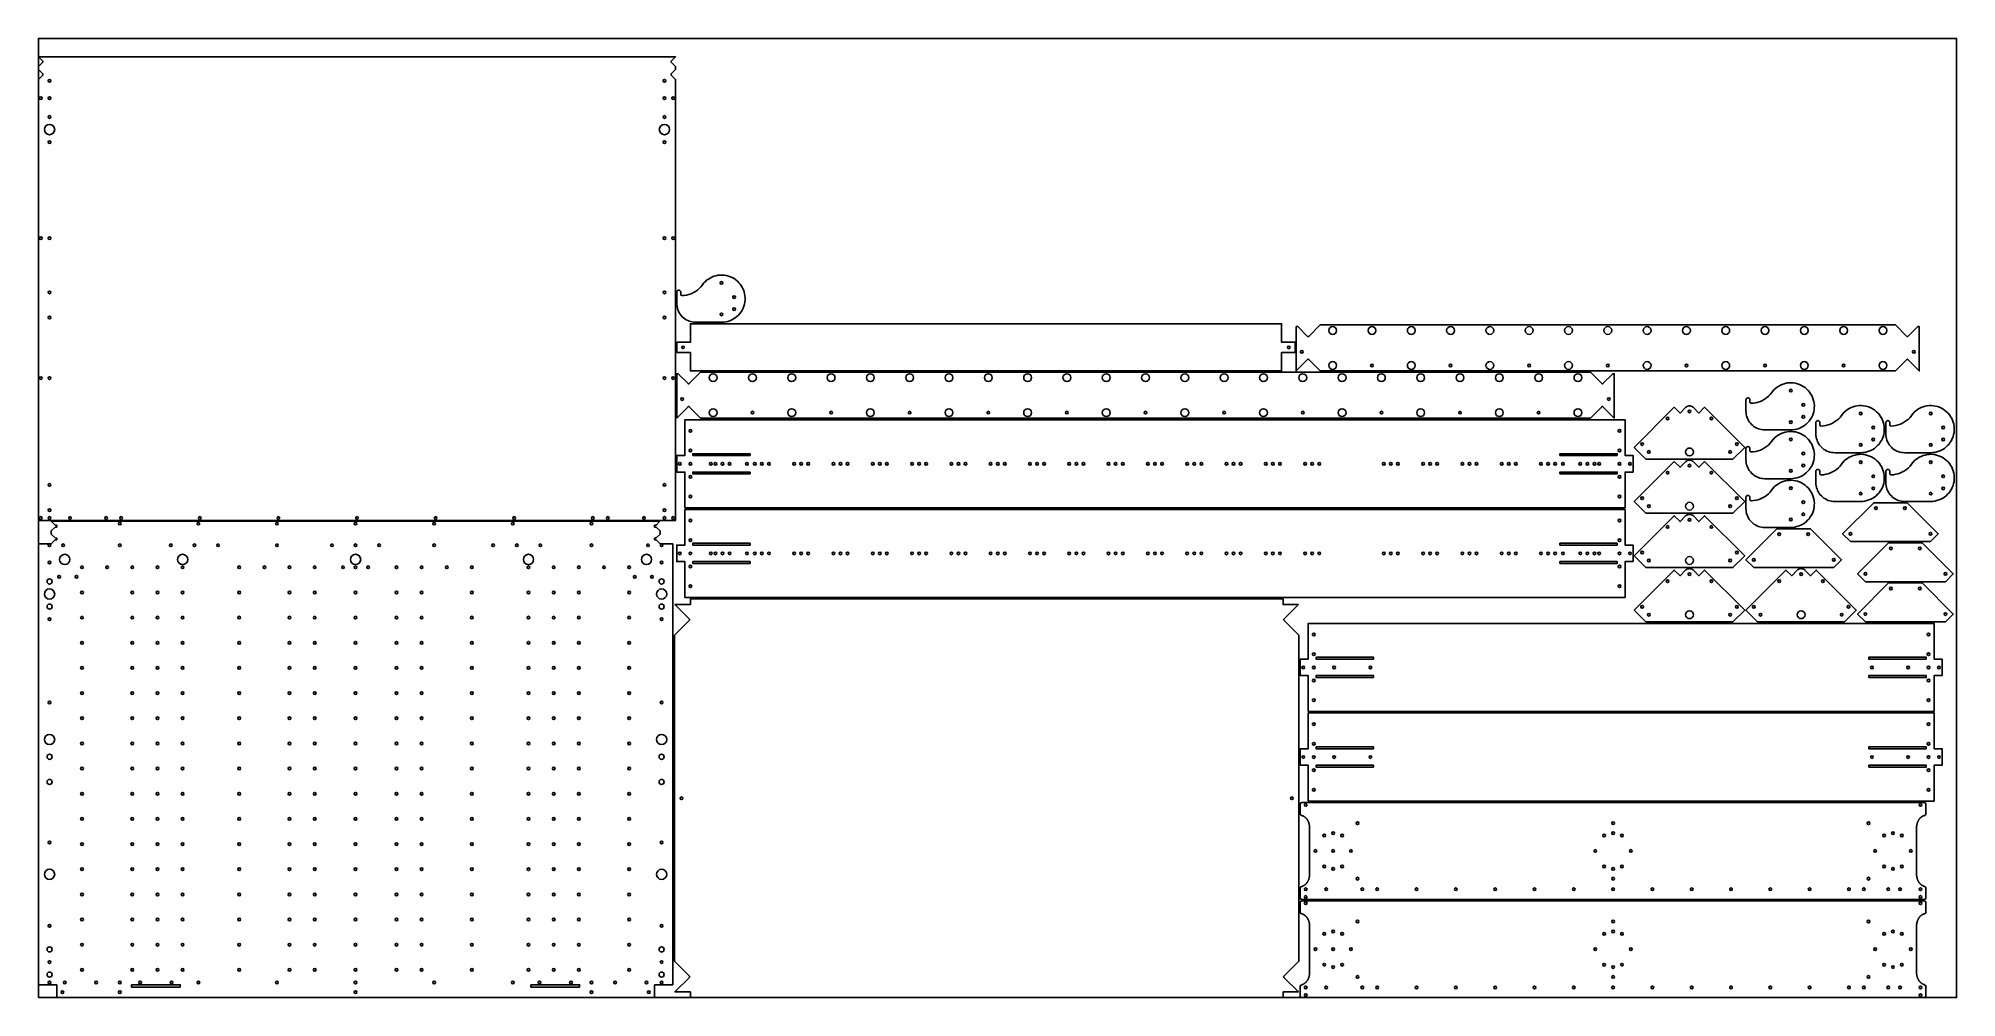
# Model space of a CAD drawing. Header units: metres. Extents: x 0 to 2440, y 0 to 1220.
import ezdxf

# ---------------------------------------------------------------- set-up
doc = ezdxf.new("R2010")
doc.units = ezdxf.units.M
doc.layers.add('INTERIOR_PROFILES', color=7, linetype='Continuous')
doc.layers.add('OUTER_PROFILES', color=7, linetype='Continuous')

msp = doc.modelspace()

# ---------------------------------------------------------------- linework, layer by layer
at = {"layer": 'INTERIOR_PROFILES'}
for points in [[(832.3, 689.5), (905.3, 689.5), (905.3, 691.8), (832.3, 691.8)], [(2008.3, 689.5), (2008.3, 691.8), (1935.3, 691.8), (1935.3, 689.5)], [(905.3, 666.3), (905.3, 668.5), (832.3, 668.5), (832.3, 666.3)], [(1935.3, 666.3), (2008.3, 666.3), (2008.3, 668.5), (1935.3, 668.5)], [(832.3, 575.5), (905.3, 575.5), (905.3, 577.8), (832.3, 577.8)], [(2008.3, 575.5), (2008.3, 577.8), (1935.3, 577.8), (1935.3, 575.5)], [(905.3, 552.3), (905.3, 554.5), (832.3, 554.5), (832.3, 552.3)], [(1935.3, 552.3), (2008.3, 552.3), (2008.3, 554.5), (1935.3, 554.5)], [(1625.3, 432.8), (1625.3, 430.5), (1698.3, 430.5), (1698.3, 432.8)], [(2401.3, 430.5), (2401.3, 432.8), (2328.3, 432.8), (2328.3, 430.5)], [(1698.3, 407.3), (1698.3, 409.5), (1625.3, 409.5), (1625.3, 407.3)], [(2328.3, 407.3), (2401.3, 407.3), (2401.3, 409.5), (2328.3, 409.5)], [(1625.3, 318.8), (1625.3, 316.5), (1698.3, 316.5), (1698.3, 318.8)], [(2401.3, 316.5), (2401.3, 318.8), (2328.3, 318.8), (2328.3, 316.5)], [(1698.3, 293.3), (1698.3, 295.5), (1625.3, 295.5), (1625.3, 293.3)], [(2328.3, 293.3), (2401.3, 293.3), (2401.3, 295.5), (2328.3, 295.5)], [(180.5, 13.5), (180.5, 16.3), (118.5, 16.3), (118.5, 13.5)], [(626.5, 16.3), (626.5, 13.5), (688.5, 13.5), (688.5, 16.3)]]:
    msp.add_lwpolyline(points, close=True, dxfattribs=at)
for points in [[(1613.4, 139), (1613, 139.3), (1612.6, 139.4), (1612.2, 139.5), (1611.7, 139.5), (1611.4, 139.4), (1611.1, 139.3), (1610.8, 139.2), (1610.6, 139)], [(1639.4, 139), (1639, 139.3), (1638.6, 139.4), (1638.2, 139.5), (1637.7, 139.5), (1637.4, 139.4), (1637.1, 139.3), (1636.8, 139.2), (1636.6, 139)], [(1685.4, 139), (1685, 139.3), (1684.6, 139.4), (1684.2, 139.5), (1683.7, 139.5), (1683.4, 139.4), (1683.1, 139.3), (1682.8, 139.2), (1682.6, 139)], [(1704.4, 139), (1704, 139.3), (1703.6, 139.4), (1703.2, 139.5), (1702.7, 139.5), (1702.4, 139.4), (1702.1, 139.3), (1701.8, 139.2), (1701.6, 139)], [(1754.4, 139), (1754, 139.3), (1753.6, 139.4), (1753.2, 139.5), (1752.7, 139.5), (1752.4, 139.4), (1752.1, 139.3), (1751.8, 139.2), (1751.6, 139)], [(1804.4, 139), (1804, 139.3), (1803.6, 139.4), (1803.2, 139.5), (1802.7, 139.5), (1802.4, 139.4), (1802.1, 139.3), (1801.8, 139.2), (1801.6, 139)], [(1854.4, 139), (1854, 139.3), (1853.6, 139.4), (1853.2, 139.5), (1852.7, 139.5), (1852.4, 139.4), (1852.1, 139.3), (1851.8, 139.2), (1851.6, 139)], [(1904.4, 139), (1904, 139.3), (1903.6, 139.4), (1903.2, 139.5), (1902.7, 139.5), (1902.4, 139.4), (1902.1, 139.3), (1901.8, 139.2), (1901.6, 139)], [(1954.4, 139), (1954, 139.3), (1953.6, 139.4), (1953.2, 139.5), (1952.7, 139.5), (1952.4, 139.4), (1952.1, 139.3), (1951.8, 139.2), (1951.6, 139)], [(2004.4, 139), (2004, 139.3), (2003.6, 139.4), (2003.2, 139.5), (2002.7, 139.5), (2002.4, 139.4), (2002.1, 139.3), (2001.8, 139.2), (2001.6, 139)], [(2054.4, 139), (2054, 139.3), (2053.6, 139.4), (2053.2, 139.5), (2052.7, 139.5), (2052.4, 139.4), (2052.1, 139.3), (2051.8, 139.2), (2051.6, 139)], [(2104.4, 139), (2104, 139.3), (2103.6, 139.4), (2103.2, 139.5), (2102.7, 139.5), (2102.4, 139.4), (2102.1, 139.3), (2101.8, 139.2), (2101.6, 139)], [(2154.4, 139), (2154, 139.3), (2153.6, 139.4), (2153.2, 139.5), (2152.7, 139.5), (2152.4, 139.4), (2152.1, 139.3), (2151.8, 139.2), (2151.6, 139)], [(2204.4, 139), (2204, 139.3), (2203.6, 139.4), (2203.2, 139.5), (2202.7, 139.5), (2202.4, 139.4), (2202.1, 139.3), (2201.8, 139.2), (2201.6, 139)], [(2254.4, 139), (2254, 139.3), (2253.6, 139.4), (2253.2, 139.5), (2252.7, 139.5), (2252.4, 139.4), (2252.1, 139.3), (2251.8, 139.2), (2251.6, 139)], [(2304.4, 139), (2304, 139.3), (2303.6, 139.4), (2303.2, 139.5), (2302.7, 139.5), (2302.4, 139.4), (2302.1, 139.3), (2301.8, 139.2), (2301.6, 139)], [(2323.4, 139), (2323, 139.3), (2322.6, 139.4), (2322.2, 139.5), (2321.7, 139.5), (2321.4, 139.4), (2321.1, 139.3), (2320.8, 139.2), (2320.6, 139)], [(2354.4, 139), (2354, 139.3), (2353.6, 139.4), (2353.2, 139.5), (2352.7, 139.5), (2352.4, 139.4), (2352.1, 139.3), (2351.8, 139.2), (2351.6, 139)], [(2369.4, 139), (2369, 139.3), (2368.6, 139.4), (2368.2, 139.5), (2367.7, 139.5), (2367.4, 139.4), (2367.1, 139.3), (2366.8, 139.2), (2366.6, 139)], [(2395.4, 139), (2395, 139.3), (2394.6, 139.4), (2394.2, 139.5), (2393.7, 139.5), (2393.4, 139.4), (2393.1, 139.3), (2392.8, 139.2), (2392.6, 139)], [(1613.4, 14), (1613, 14.3), (1612.6, 14.4), (1612.2, 14.5), (1611.7, 14.5), (1611.4, 14.4), (1611.1, 14.3), (1610.8, 14.2), (1610.6, 14)], [(1639.4, 14), (1639, 14.3), (1638.6, 14.4), (1638.2, 14.5), (1637.7, 14.5), (1637.4, 14.4), (1637.1, 14.3), (1636.8, 14.2), (1636.6, 14)], [(1685.4, 14), (1685, 14.3), (1684.6, 14.4), (1684.2, 14.5), (1683.7, 14.5), (1683.4, 14.4), (1683.1, 14.3), (1682.8, 14.2), (1682.6, 14)], [(1704.4, 14), (1704, 14.3), (1703.6, 14.4), (1703.2, 14.5), (1702.7, 14.5), (1702.4, 14.4), (1702.1, 14.3), (1701.8, 14.2), (1701.6, 14)], [(1754.4, 14), (1754, 14.3), (1753.6, 14.4), (1753.2, 14.5), (1752.7, 14.5), (1752.4, 14.4), (1752.1, 14.3), (1751.8, 14.2), (1751.6, 14)], [(1804.4, 14), (1804, 14.3), (1803.6, 14.4), (1803.2, 14.5), (1802.7, 14.5), (1802.4, 14.4), (1802.1, 14.3), (1801.8, 14.2), (1801.6, 14)], [(1854.4, 14), (1854, 14.3), (1853.6, 14.4), (1853.2, 14.5), (1852.7, 14.5), (1852.4, 14.4), (1852.1, 14.3), (1851.8, 14.2), (1851.6, 14)], [(1904.4, 14), (1904, 14.3), (1903.6, 14.4), (1903.2, 14.5), (1902.7, 14.5), (1902.4, 14.4), (1902.1, 14.3), (1901.8, 14.2), (1901.6, 14)], [(1954.4, 14), (1954, 14.3), (1953.6, 14.4), (1953.2, 14.5), (1952.7, 14.5), (1952.4, 14.4), (1952.1, 14.3), (1951.8, 14.2), (1951.6, 14)], [(2004.4, 14), (2004, 14.3), (2003.6, 14.4), (2003.2, 14.5), (2002.7, 14.5), (2002.4, 14.4), (2002.1, 14.3), (2001.8, 14.2), (2001.6, 14)], [(2054.4, 14), (2054, 14.3), (2053.6, 14.4), (2053.2, 14.5), (2052.7, 14.5), (2052.4, 14.4), (2052.1, 14.3), (2051.8, 14.2), (2051.6, 14)], [(2104.4, 14), (2104, 14.3), (2103.6, 14.4), (2103.2, 14.5), (2102.7, 14.5), (2102.4, 14.4), (2102.1, 14.3), (2101.8, 14.2), (2101.6, 14)], [(2154.4, 14), (2154, 14.3), (2153.6, 14.4), (2153.2, 14.5), (2152.7, 14.5), (2152.4, 14.4), (2152.1, 14.3), (2151.8, 14.2), (2151.6, 14)], [(2204.4, 14), (2204, 14.3), (2203.6, 14.4), (2203.2, 14.5), (2202.7, 14.5), (2202.4, 14.4), (2202.1, 14.3), (2201.8, 14.2), (2201.6, 14)], [(2254.4, 14), (2254, 14.3), (2253.6, 14.4), (2253.2, 14.5), (2252.7, 14.5), (2252.4, 14.4), (2252.1, 14.3), (2251.8, 14.2), (2251.6, 14)], [(2304.4, 14), (2304, 14.3), (2303.6, 14.4), (2303.2, 14.5), (2302.7, 14.5), (2302.4, 14.4), (2302.1, 14.3), (2301.8, 14.2), (2301.6, 14)], [(2323.4, 14), (2323, 14.3), (2322.6, 14.4), (2322.2, 14.5), (2321.7, 14.5), (2321.4, 14.4), (2321.1, 14.3), (2320.8, 14.2), (2320.6, 14)], [(2354.4, 14), (2354, 14.3), (2353.6, 14.4), (2353.2, 14.5), (2352.7, 14.5), (2352.4, 14.4), (2352.1, 14.3), (2351.8, 14.2), (2351.6, 14)], [(2369.4, 14), (2369, 14.3), (2368.6, 14.4), (2368.2, 14.5), (2367.7, 14.5), (2367.4, 14.4), (2367.1, 14.3), (2366.8, 14.2), (2366.6, 14)], [(2395.4, 14), (2395, 14.3), (2394.6, 14.4), (2394.2, 14.5), (2393.7, 14.5), (2393.4, 14.4), (2393.1, 14.3), (2392.8, 14.2), (2392.6, 14)]]:
    msp.add_lwpolyline(points, dxfattribs=at)
for centre, radius in [((14.3, 1166), 1.7), ((796.3, 1166), 1.7), ((3, 1144), 1.7), ((14.3, 1144), 1.7), ((796.3, 1144), 1.7), ((807.5, 1144), 1.7), ((14.3, 1104), 6.5), ((14.3, 1120), 1.7), ((796.3, 1104), 6.5), ((796.3, 1120), 1.7), ((14.3, 1088), 1.7), ((796.3, 1088), 1.7), ((3, 966), 1.7), ((14.3, 966), 1.7), ((796.3, 966), 1.7), ((807.5, 966), 1.7), ((869, 909), 1.7), ((14.3, 897), 1.7), ((796.3, 897), 1.7), ((885, 891), 1.7), ((14.3, 865), 1.7), ((796.3, 865), 1.7), ((869, 869), 1.7), ((885, 875.7), 1.7), ((1646.3, 848.5), 5), ((1696.3, 848.5), 5), ((1746.3, 848.5), 5), ((1796.3, 848.5), 5), ((1846.3, 848.5), 5), ((1896.3, 848.5), 5), ((1946.3, 848.5), 5), ((1996.3, 848.5), 5), ((2046.3, 848.5), 5), ((2096.3, 848.5), 5), ((2146.3, 848.5), 5), ((2196.3, 848.5), 5), ((2246.3, 848.5), 5), ((2296.3, 848.5), 5), ((2346.3, 848.5), 5), ((820, 827), 1.7), ((1590.5, 827), 1.7), ((1607, 821.3), 1.7), ((1646.3, 804), 5), ((1696.3, 804), 1.7), ((1746.3, 804), 5), ((1796.3, 804), 1.7), ((1846.3, 804), 5), ((1896.3, 804), 1.7), ((1946.3, 804), 5), ((1996.3, 804), 1.7), ((2046.3, 804), 5), ((2096.3, 804), 1.7), ((2146.3, 804), 5), ((2196.3, 804), 1.7), ((2246.3, 804), 5), ((2296.3, 804), 1.7), ((2346.3, 804), 5), ((2385.5, 821.3), 1.7), ((3, 788), 1.7), ((14.3, 788), 1.7), ((796.3, 788), 1.7), ((807.5, 788), 1.7), ((858.3, 788.5), 5), ((908.3, 788.5), 5), ((958.3, 788.5), 5), ((1008.3, 788.5), 5), ((1058.3, 788.5), 5), ((1108.3, 788.5), 5), ((1158.3, 788.5), 5), ((1208.3, 788.5), 5), ((1258.3, 788.5), 5), ((1308.3, 788.5), 5), ((1358.3, 788.5), 5), ((1408.3, 788.5), 5), ((1458.3, 788.5), 5), ((1508.3, 788.5), 5), ((1558.3, 788.5), 5), ((1608.3, 788.5), 5), ((1658.3, 788.5), 5), ((1708.3, 788.5), 5), ((1758.3, 788.5), 5), ((1808.3, 788.5), 5), ((1858.3, 788.5), 5), ((1908.3, 788.5), 5), ((1958.3, 788.5), 5), ((819, 761.3), 1.7), ((1997.5, 761.3), 1.7), ((2229, 772), 1.7), ((858.3, 744), 5), ((908.3, 744), 1.7), ((958.3, 744), 5), ((1008.3, 744), 1.7), ((1058.3, 744), 5), ((1108.3, 744), 1.7), ((1158.3, 744), 5), ((1208.3, 744), 1.7), ((1258.3, 744), 5), ((1308.3, 744), 1.7), ((1358.3, 744), 5), ((1408.3, 744), 1.7), ((1458.3, 744), 5), ((1508.3, 744), 1.7), ((1558.3, 744), 5), ((1608.3, 744), 1.7), ((1658.3, 744), 5), ((1708.3, 744), 1.7), ((1758.3, 744), 5), ((1808.3, 744), 1.7), ((1858.3, 744), 5), ((1908.3, 744), 1.7), ((1958.3, 744), 5), ((2072.4, 736.6), 1.7), ((2100.2, 745.6), 1.7), ((2128, 736.6), 1.7), ((2229, 732), 1.7), ((2245, 754), 1.7), ((2245, 738.7), 1.7), ((2318, 743), 1.7), ((2407, 743), 1.7), ((829.3, 720.8), 1.7), ((2011.3, 720.8), 1.7), ((2229, 710), 1.7), ((2334, 725), 1.7), ((2334, 709.7), 1.7), ((2423, 725), 1.7), ((2423, 709.7), 1.7), ((829.3, 695.8), 1.7), ((2011.3, 695.8), 1.7), ((2039.9, 704.1), 1.7), ((2048.6, 694), 1.7), ((2100.2, 694), 5), ((2151.8, 694), 1.7), ((2160.5, 704.1), 1.7), ((2245, 692), 1.7), ((2318, 703), 1.7), ((2407, 703), 1.7), ((816, 679), 1.7), ((829.3, 679), 1.7), ((829.3, 662.3), 1.7), ((855.3, 679), 1.7), ((861.3, 679), 1.7), ((870.3, 679), 1.7), ((879.3, 679), 1.7), ((901.3, 679), 1.7), ((911.3, 679), 1.7), ((920.3, 679), 1.7), ((929.3, 679), 1.7), ((961.3, 679), 1.7), ((970.3, 679), 1.7), ((979.3, 679), 1.7), ((1011.3, 679), 1.7), ((1020.3, 679), 1.7), ((1029.3, 679), 1.7), ((1061.3, 679), 1.7), ((1070.3, 679), 1.7), ((1079.3, 679), 1.7), ((1111.3, 679), 1.7), ((1120.3, 679), 1.7), ((1129.3, 679), 1.7), ((1161.3, 679), 1.7), ((1170.3, 679), 1.7), ((1179.3, 679), 1.7), ((1211.3, 679), 1.7), ((1220.3, 679), 1.7), ((1229.3, 679), 1.7), ((1261.3, 679), 1.7), ((1270.3, 679), 1.7), ((1279.3, 679), 1.7), ((1311.3, 679), 1.7), ((1320.3, 679), 1.7), ((1329.3, 679), 1.7), ((1361.3, 679), 1.7), ((1370.3, 679), 1.7), ((1379.3, 679), 1.7), ((1411.3, 679), 1.7), ((1420.3, 679), 1.7), ((1429.3, 679), 1.7), ((1461.3, 679), 1.7), ((1470.3, 679), 1.7), ((1479.3, 679), 1.7), ((1511.3, 679), 1.7), ((1520.3, 679), 1.7), ((1529.3, 679), 1.7), ((1561.3, 679), 1.7), ((1570.3, 679), 1.7), ((1579.3, 679), 1.7), ((1611.3, 679), 1.7), ((1620.3, 679), 1.7), ((1629.3, 679), 1.7), ((1711.3, 679), 1.7), ((1720.3, 679), 1.7), ((1729.3, 679), 1.7), ((1761.3, 679), 1.7), ((1770.3, 679), 1.7), ((1779.3, 679), 1.7), ((1811.3, 679), 1.7), ((1820.3, 679), 1.7), ((1829.3, 679), 1.7), ((1861.3, 679), 1.7), ((1870.3, 679), 1.7), ((1879.3, 679), 1.7), ((1911.3, 679), 1.7), ((1920.3, 679), 1.7), ((1929.3, 679), 1.7), ((1939.3, 679), 1.7), ((1961.3, 679), 1.7), ((1970.3, 679), 1.7), ((1979.3, 679), 1.7), ((1985.3, 679), 1.7), ((2011.3, 679), 1.7), ((2011.3, 662.3), 1.7), ((2024.5, 679), 1.7), ((2072.4, 667.6), 1.7), ((2100.2, 676.6), 1.7), ((2128, 667.6), 1.7), ((2229, 670), 1.7), ((2245, 676.7), 1.7), ((2318, 681), 1.7), ((2334, 663), 1.7), ((2407, 681), 1.7), ((2423, 663), 1.7), ((14.3, 652), 1.7), ((796.3, 652), 1.7), ((829.3, 637.3), 1.7), ((2011.3, 637.3), 1.7), ((2039.9, 635.1), 1.7), ((2160.5, 635.1), 1.7), ((2229, 648), 1.7), ((2318, 641), 1.7), ((2334, 647.7), 1.7), ((2407, 641), 1.7), ((2423, 647.7), 1.7), ((3, 610), 1.7), ((14.3, 620), 1.7), ((14.3, 610), 1.7), ((40.3, 610), 1.7), ((86.3, 610), 1.7), ((105.3, 610), 1.7), ((205.3, 610), 1.7), ((305.3, 610), 1.7), ((405.3, 610), 1.7), ((505.3, 610), 1.7), ((605.3, 610), 1.7), ((705.3, 610), 1.7), ((724.3, 610), 1.7), ((770.3, 610), 1.7), ((796.3, 620), 1.7), ((796.3, 610), 1.7), ((807.5, 610), 1.7), ((2048.6, 625), 1.7), ((2100.2, 625), 5), ((2151.8, 625), 1.7), ((2245, 630), 1.7), ((2245, 614.7), 1.7), ((2337.4, 622.4), 1.7), ((2374.2, 622.4), 1.7), ((103.5, 602.8), 1.7), ((203.5, 602.8), 1.7), ((303.5, 602.8), 1.7), ((403.5, 602.8), 1.7), ((503.5, 602.8), 1.7), ((603.5, 602.8), 1.7), ((703.5, 602.8), 1.7), ((829.3, 606.8), 1.7), ((2011.3, 606.8), 1.7), ((2072.4, 598.6), 1.7), ((2100.2, 607.6), 1.7), ((2128, 598.6), 1.7), ((2214.4, 589.4), 1.7), ((2229, 608), 1.7), ((2251.2, 589.4), 1.7), ((2304.9, 589.9), 1.7), ((2406.7, 589.9), 1.7), ((14.3, 575.3), 1.7), ((33.5, 557.3), 6.5), ((31.5, 575.3), 1.7), ((103.5, 575.3), 1.7), ((168.5, 575.3), 1.7), ((183.5, 557.3), 6.5), ((198.5, 575.3), 1.7), ((228.5, 575.3), 1.7), ((303.5, 575.3), 1.7), ((373.5, 575.3), 1.7), ((403.5, 557.3), 6.5), ((403.5, 575.3), 1.7), ((433.5, 575.3), 1.7), ((503.5, 575.3), 1.7), ((578.5, 575.3), 1.7), ((608.5, 575.3), 1.7), ((623.5, 557.3), 6.5), ((638.5, 575.3), 1.7), ((703.5, 575.3), 1.7), ((773.5, 557.3), 6.5), ((775.5, 575.3), 1.7), ((792.8, 575.3), 1.7), ((816, 565), 1.7), ((829.3, 581.8), 1.7), ((829.3, 565), 1.7), ((855.3, 565), 1.7), ((861.3, 565), 1.7), ((870.3, 565), 1.7), ((879.3, 565), 1.7), ((901.3, 565), 1.7), ((911.3, 565), 1.7), ((920.3, 565), 1.7), ((929.3, 565), 1.7), ((961.3, 565), 1.7), ((970.3, 565), 1.7), ((979.3, 565), 1.7), ((1011.3, 565), 1.7), ((1020.3, 565), 1.7), ((1029.3, 565), 1.7), ((1061.3, 565), 1.7), ((1070.3, 565), 1.7), ((1079.3, 565), 1.7), ((1111.3, 565), 1.7), ((1120.3, 565), 1.7), ((1129.3, 565), 1.7), ((1161.3, 565), 1.7), ((1170.3, 565), 1.7), ((1179.3, 565), 1.7), ((1211.3, 565), 1.7), ((1220.3, 565), 1.7), ((1229.3, 565), 1.7), ((1261.3, 565), 1.7), ((1270.3, 565), 1.7), ((1279.3, 565), 1.7), ((1311.3, 565), 1.7), ((1320.3, 565), 1.7), ((1329.3, 565), 1.7), ((1361.3, 565), 1.7), ((1370.3, 565), 1.7), ((1379.3, 565), 1.7), ((1411.3, 565), 1.7), ((1420.3, 565), 1.7), ((1429.3, 565), 1.7), ((1461.3, 565), 1.7), ((1470.3, 565), 1.7), ((1479.3, 565), 1.7), ((1511.3, 565), 1.7), ((1520.3, 565), 1.7), ((1529.3, 565), 1.7), ((1561.3, 565), 1.7), ((1570.3, 565), 1.7), ((1579.3, 565), 1.7), ((1611.3, 565), 1.7), ((1620.3, 565), 1.7), ((1629.3, 565), 1.7), ((1711.3, 565), 1.7), ((1720.3, 565), 1.7), ((1729.3, 565), 1.7), ((1761.3, 565), 1.7), ((1770.3, 565), 1.7), ((1779.3, 565), 1.7), ((1811.3, 565), 1.7), ((1820.3, 565), 1.7), ((1829.3, 565), 1.7), ((1861.3, 565), 1.7), ((1870.3, 565), 1.7), ((1879.3, 565), 1.7), ((1911.3, 565), 1.7), ((1920.3, 565), 1.7), ((1929.3, 565), 1.7), ((1939.3, 565), 1.7), ((1961.3, 565), 1.7), ((1970.3, 565), 1.7), ((1979.3, 565), 1.7), ((1985.3, 565), 1.7), ((2011.3, 581.8), 1.7), ((2011.3, 565), 1.7), ((2024.5, 565), 1.7), ((2039.9, 566.1), 1.7), ((2160.5, 566.1), 1.7), ((2356.4, 571.4), 1.7), ((2393.2, 571.4), 1.7), ((14.3, 553.3), 1.7), ((26.5, 535.3), 1.7), ((48.5, 535.3), 1.7), ((55.5, 547.3), 1.7), ((87.5, 547.3), 1.7), ((119.5, 547.3), 1.7), ((151.5, 547.3), 1.7), ((183.5, 547.3), 1.7), ((255.5, 547.3), 1.7), ((287.5, 547.3), 1.7), ((319.5, 547.3), 1.7), ((351.5, 547.3), 1.7), ((387.5, 547.3), 1.7), ((403.5, 547.3), 1.7), ((419.5, 547.3), 1.7), ((455.5, 547.3), 1.7), ((487.5, 547.3), 1.7), ((519.5, 547.3), 1.7), ((551.5, 547.3), 1.7), ((623.5, 547.3), 1.7), ((655.5, 547.3), 1.7), ((687.5, 547.3), 1.7), ((719.5, 547.3), 1.7), ((751.5, 547.3), 1.7), ((758.5, 535.3), 1.7), ((780.5, 535.3), 1.7), ((792.8, 553.3), 1.7), ((829.3, 548.3), 1.7), ((2011.3, 548.3), 1.7), ((2048.6, 556), 1.7), ((2100.2, 556), 5), ((2100.2, 538.6), 1.7), ((2151.8, 556), 1.7), ((2181.9, 556.9), 1.7), ((2242.2, 538.6), 1.7), ((2283.7, 556.9), 1.7), ((2323.9, 538.9), 1.7), ((2425.7, 538.9), 1.7), ((14.3, 513.3), 6.5), ((14.3, 529.3), 3.25), ((55.5, 515.3), 1.7), ((119.5, 515.3), 1.7), ((151.5, 515.3), 1.7), ((183.5, 515.3), 1.7), ((255.5, 515.3), 1.7), ((319.5, 515.3), 1.7), ((351.5, 515.3), 1.7), ((403.5, 515.3), 1.7), ((455.5, 515.3), 1.7), ((487.5, 515.3), 1.7), ((551.5, 515.3), 1.7), ((623.5, 515.3), 1.7), ((655.5, 515.3), 1.7), ((687.5, 515.3), 1.7), ((751.5, 515.3), 1.7), ((792.8, 513.3), 6.5), ((792.8, 529.3), 3.25), ((829.3, 523.3), 1.7), ((2011.3, 523.3), 1.7), ((2072.4, 529.6), 1.7), ((2128, 529.6), 1.7), ((2214.4, 529.6), 1.7), ((2270, 529.6), 1.7), ((2356.4, 520.4), 1.7), ((2393.2, 520.4), 1.7), ((14.3, 497.3), 3.25), ((792.8, 497.3), 3.25), ((2039.9, 497.1), 1.7), ((2048.6, 487), 1.7), ((2100.2, 487), 5), ((2151.8, 487), 1.7), ((2160.5, 497.1), 1.7), ((2181.9, 497.1), 1.7), ((2190.6, 487), 1.7), ((2242.2, 487), 5), ((2293.8, 487), 1.7), ((2302.5, 497.1), 1.7), ((2323.9, 487.9), 1.7), ((2425.7, 487.9), 1.7), ((14.3, 481.3), 1.7), ((55.5, 483.3), 1.7), ((119.5, 483.3), 1.7), ((151.5, 483.3), 1.7), ((183.5, 483.3), 1.7), ((255.5, 483.3), 1.7), ((319.5, 483.3), 1.7), ((351.5, 483.3), 1.7), ((403.5, 483.3), 1.7), ((455.5, 483.3), 1.7), ((487.5, 483.3), 1.7), ((551.5, 483.3), 1.7), ((623.5, 483.3), 1.7), ((655.5, 483.3), 1.7), ((687.5, 483.3), 1.7), ((751.5, 483.3), 1.7), ((792.8, 481.3), 1.7), ((55.5, 451.3), 1.7), ((119.5, 451.3), 1.7), ((151.5, 451.3), 1.7), ((183.5, 451.3), 1.7), ((255.5, 451.3), 1.7), ((319.5, 451.3), 1.7), ((351.5, 451.3), 1.7), ((403.5, 451.3), 1.7), ((455.5, 451.3), 1.7), ((487.5, 451.3), 1.7), ((551.5, 451.3), 1.7), ((623.5, 451.3), 1.7), ((655.5, 451.3), 1.7), ((687.5, 451.3), 1.7), ((751.5, 451.3), 1.7), ((1622.3, 461.8), 1.7), ((2404.3, 461.8), 1.7), ((55.5, 419.3), 1.7), ((119.5, 419.3), 1.7), ((151.5, 419.3), 1.7), ((183.5, 419.3), 1.7), ((255.5, 419.3), 1.7), ((319.5, 419.3), 1.7), ((351.5, 419.3), 1.7), ((403.5, 419.3), 1.7), ((455.5, 419.3), 1.7), ((487.5, 419.3), 1.7), ((551.5, 419.3), 1.7), ((623.5, 419.3), 1.7), ((655.5, 419.3), 1.7), ((687.5, 419.3), 1.7), ((751.5, 419.3), 1.7), ((1609, 420), 1.7), ((1622.3, 436.8), 1.7), ((1622.3, 420), 1.7), ((1648.3, 420), 1.7), ((1694.3, 420), 1.7), ((2332.3, 420), 1.7), ((2378.3, 420), 1.7), ((2404.3, 436.8), 1.7), ((2404.3, 420), 1.7), ((2417.5, 420), 1.7), ((1622.3, 403.3), 1.7), ((2404.3, 403.3), 1.7), ((14.3, 375.3), 1.7), ((55.5, 387.3), 1.7), ((119.5, 387.3), 1.7), ((151.5, 387.3), 1.7), ((183.5, 387.3), 1.7), ((255.5, 387.3), 1.7), ((319.5, 387.3), 1.7), ((351.5, 387.3), 1.7), ((403.5, 387.3), 1.7), ((455.5, 387.3), 1.7), ((487.5, 387.3), 1.7), ((551.5, 387.3), 1.7), ((623.5, 387.3), 1.7), ((655.5, 387.3), 1.7), ((687.5, 387.3), 1.7), ((751.5, 387.3), 1.7), ((792.8, 375.3), 1.7), ((1622.3, 378.3), 1.7), ((2404.3, 378.3), 1.7), ((55.5, 355.3), 1.7), ((119.5, 355.3), 1.7), ((151.5, 355.3), 1.7), ((183.5, 355.3), 1.7), ((255.5, 355.3), 1.7), ((319.5, 355.3), 1.7), ((351.5, 355.3), 1.7), ((403.5, 355.3), 1.7), ((455.5, 355.3), 1.7), ((487.5, 355.3), 1.7), ((551.5, 355.3), 1.7), ((623.5, 355.3), 1.7), ((655.5, 355.3), 1.7), ((687.5, 355.3), 1.7), ((751.5, 355.3), 1.7), ((1622.3, 347.8), 1.7), ((2404.3, 347.8), 1.7), ((14.3, 328.3), 6.5), ((55.5, 323.3), 1.7), ((119.5, 323.3), 1.7), ((151.5, 323.3), 1.7), ((183.5, 323.3), 1.7), ((255.5, 323.3), 1.7), ((319.5, 323.3), 1.7), ((351.5, 323.3), 1.7), ((403.5, 323.3), 1.7), ((455.5, 323.3), 1.7), ((487.5, 323.3), 1.7), ((551.5, 323.3), 1.7), ((623.5, 323.3), 1.7), ((655.5, 323.3), 1.7), ((687.5, 323.3), 1.7), ((751.5, 323.3), 1.7), ((792.8, 328.3), 6.5), ((1622.3, 322.8), 1.7), ((2404.3, 322.8), 1.7), ((14.3, 306.3), 3.25), ((55.5, 291.3), 1.7), ((119.5, 291.3), 1.7), ((151.5, 291.3), 1.7), ((183.5, 291.3), 1.7), ((255.5, 291.3), 1.7), ((319.5, 291.3), 1.7), ((351.5, 291.3), 1.7), ((403.5, 291.3), 1.7), ((455.5, 291.3), 1.7), ((487.5, 291.3), 1.7), ((551.5, 291.3), 1.7), ((623.5, 291.3), 1.7), ((655.5, 291.3), 1.7), ((687.5, 291.3), 1.7), ((751.5, 291.3), 1.7), ((792.8, 306.3), 3.25), ((1609, 306), 1.7), ((1622.3, 306), 1.7), ((1648.3, 306), 1.7), ((1694.3, 306), 1.7), ((2332.3, 306), 1.7), ((2378.3, 306), 1.7), ((2404.3, 306), 1.7), ((2417.5, 306), 1.7), ((14.3, 274.3), 3.25), ((792.8, 274.3), 3.25), ((1622.3, 289.3), 1.7), ((2404.3, 289.3), 1.7), ((55.5, 259.3), 1.7), ((119.5, 259.3), 1.7), ((151.5, 259.3), 1.7), ((183.5, 259.3), 1.7), ((255.5, 259.3), 1.7), ((319.5, 259.3), 1.7), ((351.5, 259.3), 1.7), ((403.5, 259.3), 1.7), ((455.5, 259.3), 1.7), ((487.5, 259.3), 1.7), ((551.5, 259.3), 1.7), ((623.5, 259.3), 1.7), ((655.5, 259.3), 1.7), ((687.5, 259.3), 1.7), ((751.5, 259.3), 1.7), ((818, 253.5), 1.7), ((1594.5, 253.5), 1.7), ((1612, 245), 1.7), ((1622.3, 264.3), 1.7), ((2394, 245), 1.7), ((2404.3, 264.3), 1.7), ((55.5, 227.3), 1.7), ((119.5, 227.3), 1.7), ((151.5, 227.3), 1.7), ((183.5, 227.3), 1.7), ((255.5, 227.3), 1.7), ((319.5, 227.3), 1.7), ((351.5, 227.3), 1.7), ((403.5, 227.3), 1.7), ((455.5, 227.3), 1.7), ((487.5, 227.3), 1.7), ((551.5, 227.3), 1.7), ((623.5, 227.3), 1.7), ((655.5, 227.3), 1.7), ((687.5, 227.3), 1.7), ((751.5, 227.3), 1.7), ((1678, 221.8), 1.7), ((2003, 221.8), 1.7), ((2328, 221.8), 1.7), ((14.3, 197.3), 1.7), ((55.5, 195.3), 1.7), ((119.5, 195.3), 1.7), ((151.5, 195.3), 1.7), ((183.5, 195.3), 1.7), ((255.5, 195.3), 1.7), ((319.5, 195.3), 1.7), ((351.5, 195.3), 1.7), ((403.5, 195.3), 1.7), ((455.5, 195.3), 1.7), ((487.5, 195.3), 1.7), ((551.5, 195.3), 1.7), ((623.5, 195.3), 1.7), ((655.5, 195.3), 1.7), ((687.5, 195.3), 1.7), ((751.5, 195.3), 1.7), ((792.8, 197.3), 1.7), ((1635.7, 206.1), 1.7), ((1647, 209.2), 1.7), ((1658.3, 206.1), 1.7), ((1991.7, 206.1), 1.7), ((2003, 209.2), 1.7), ((2014.3, 206.1), 1.7), ((2347.7, 206.1), 1.7), ((2359, 209.2), 1.7), ((2370.3, 206.1), 1.7), ((1624.4, 186.5), 1.7), ((1647, 186.5), 1.7), ((1669.6, 186.5), 1.7), ((1980.4, 186.5), 1.7), ((2025.6, 186.5), 1.7), ((2336.4, 186.5), 1.7), ((2381.6, 186.5), 1.7), ((14.3, 156.8), 6.5), ((55.5, 163.3), 1.7), ((119.5, 163.3), 1.7), ((151.5, 163.3), 1.7), ((183.5, 163.3), 1.7), ((255.5, 163.3), 1.7), ((319.5, 163.3), 1.7), ((351.5, 163.3), 1.7), ((403.5, 163.3), 1.7), ((455.5, 163.3), 1.7), ((487.5, 163.3), 1.7), ((551.5, 163.3), 1.7), ((623.5, 163.3), 1.7), ((655.5, 163.3), 1.7), ((687.5, 163.3), 1.7), ((751.5, 163.3), 1.7), ((792.8, 156.8), 6.5), ((1635.7, 166.9), 1.7), ((1647, 163.9), 1.7), ((1658.3, 166.9), 1.7), ((1678, 151.3), 1.7), ((1991.7, 166.9), 1.7), ((2003, 163.9), 1.7), ((2003, 151.3), 1.7), ((2014.3, 166.9), 1.7), ((2328, 151.3), 1.7), ((2347.7, 166.9), 1.7), ((2359, 163.9), 1.7), ((2370.3, 166.9), 1.7), ((55.5, 131.3), 1.7), ((119.5, 131.3), 1.7), ((151.5, 131.3), 1.7), ((183.5, 131.3), 1.7), ((255.5, 131.3), 1.7), ((319.5, 131.3), 1.7), ((351.5, 131.3), 1.7), ((403.5, 131.3), 1.7), ((455.5, 131.3), 1.7), ((487.5, 131.3), 1.7), ((551.5, 131.3), 1.7), ((623.5, 131.3), 1.7), ((655.5, 131.3), 1.7), ((687.5, 131.3), 1.7), ((751.5, 131.3), 1.7), ((1612, 128), 1.7), ((2394, 128), 1.7), ((55.5, 99.3), 1.7), ((119.5, 99.3), 1.7), ((151.5, 99.3), 1.7), ((183.5, 99.3), 1.7), ((255.5, 99.3), 1.7), ((319.5, 99.3), 1.7), ((351.5, 99.3), 1.7), ((403.5, 99.3), 1.7), ((455.5, 99.3), 1.7), ((487.5, 99.3), 1.7), ((551.5, 99.3), 1.7), ((623.5, 99.3), 1.7), ((655.5, 99.3), 1.7), ((687.5, 99.3), 1.7), ((751.5, 99.3), 1.7), ((1612, 120), 1.7), ((1678, 96.8), 1.7), ((2003, 96.8), 1.7), ((2328, 96.8), 1.7), ((2394, 120), 1.7), ((14.3, 91.3), 1.7), ((792.8, 91.3), 1.7), ((1635.7, 81.1), 1.7), ((1647, 84.2), 1.7), ((1658.3, 81.1), 1.7), ((1991.7, 81.1), 1.7), ((2003, 84.2), 1.7), ((2014.3, 81.1), 1.7), ((2347.7, 81.1), 1.7), ((2359, 84.2), 1.7), ((2370.3, 81.1), 1.7), ((14.3, 61.3), 3.25), ((55.5, 67.3), 1.7), ((119.5, 67.3), 1.7), ((151.5, 67.3), 1.7), ((183.5, 67.3), 1.7), ((255.5, 67.3), 1.7), ((319.5, 67.3), 1.7), ((351.5, 67.3), 1.7), ((403.5, 67.3), 1.7), ((455.5, 67.3), 1.7), ((487.5, 67.3), 1.7), ((551.5, 67.3), 1.7), ((623.5, 67.3), 1.7), ((655.5, 67.3), 1.7), ((687.5, 67.3), 1.7), ((751.5, 67.3), 1.7), ((792.8, 61.3), 3.25), ((1624.4, 61.5), 1.7), ((1647, 61.5), 1.7), ((1669.6, 61.5), 1.7), ((1980.4, 61.5), 1.7), ((2025.6, 61.5), 1.7), ((2336.4, 61.5), 1.7), ((2381.6, 61.5), 1.7), ((14.3, 29.3), 3.25), ((14.3, 45.3), 1.7), ((55.5, 35.3), 1.7), ((119.5, 35.3), 1.7), ((151.5, 35.3), 1.7), ((183.5, 35.3), 1.7), ((255.5, 35.3), 1.7), ((319.5, 35.3), 1.7), ((351.5, 35.3), 1.7), ((403.5, 35.3), 1.7), ((455.5, 35.3), 1.7), ((487.5, 35.3), 1.7), ((551.5, 35.3), 1.7), ((623.5, 35.3), 1.7), ((655.5, 35.3), 1.7), ((687.5, 35.3), 1.7), ((751.5, 35.3), 1.7), ((792.8, 29.3), 3.25), ((792.8, 45.3), 1.7), ((1635.7, 41.9), 1.7), ((1647, 38.9), 1.7), ((1658.3, 41.9), 1.7), ((1678, 26.3), 1.7), ((1991.7, 41.9), 1.7), ((2003, 38.9), 1.7), ((2003, 26.3), 1.7), ((2014.3, 41.9), 1.7), ((2328, 26.3), 1.7), ((2347.7, 41.9), 1.7), ((2359, 38.9), 1.7), ((2370.3, 41.9), 1.7), ((14.3, 19.3), 1.7), ((30.5, 7), 1.7), ((33.5, 19.3), 1.7), ((73.5, 19.3), 1.7), ((103.5, 19.3), 1.7), ((103.5, 7), 1.7), ((129.5, 19.3), 1.7), ((169.5, 19.3), 1.7), ((203.5, 19.3), 1.7), ((303.5, 19.3), 1.7), ((403.5, 19.3), 1.7), ((403.5, 7), 1.7), ((503.5, 19.3), 1.7), ((603.5, 19.3), 1.7), ((637.5, 19.3), 1.7), ((677.5, 19.3), 1.7), ((703.5, 19.3), 1.7), ((703.5, 7), 1.7), ((733.5, 19.3), 1.7), ((773.5, 19.3), 1.7), ((776.5, 7), 1.7), ((792.8, 19.3), 1.7), ((1612, 3), 1.7), ((2394, 3), 1.7)]:
    msp.add_circle(centre, radius, dxfattribs=at)
for centre in [(1612, 138), (1638, 138), (1684, 138), (1703, 138), (1753, 138), (1803, 138), (1853, 138), (1903, 138), (1953, 138), (2003, 138), (2053, 138), (2103, 138), (2153, 138), (2203, 138), (2253, 138), (2303, 138), (2322, 138), (2353, 138), (2368, 138), (2394, 138), (1612, 13), (1638, 13), (1684, 13), (1703, 13), (1753, 13), (1803, 13), (1853, 13), (1903, 13), (1953, 13), (2003, 13), (2053, 13), (2103, 13), (2153, 13), (2203, 13), (2253, 13), (2303, 13), (2322, 13), (2353, 13), (2368, 13), (2394, 13)]:
    msp.add_arc(centre, 1.7, 143.9681, 396.0319, dxfattribs=at)
at = {"layer": 'OUTER_PROFILES'}
for p, q in [((21.3, 600.9), (16.3, 605.8)), ((16.3, 605.8), (21.3, 605.8)), ((16.3, 593.5), (21.3, 598.5)), ((16.3, 589.6), (16.3, 593.5)), ((21.3, 584.6), (16.3, 589.6)), ((21.3, 605.8), (23.5, 605.8)), ((23.5, 600.8), (21.3, 600.9)), ((21.3, 598.5), (23.5, 598.5)), ((23.5, 605.8), (783.5, 605.8)), ((23.5, 598.5), (23.5, 600.8)), ((783.5, 605.8), (785.8, 605.8)), ((785.8, 600.9), (783.5, 600.8)), ((783.5, 600.8), (783.5, 598.5)), ((783.5, 598.5), (785.8, 598.5)), ((785.8, 605.8), (790.7, 605.8)), ((790.7, 605.8), (785.8, 600.9)), ((785.8, 598.5), (790.8, 593.5)), ((790.8, 589.6), (785.8, 584.6)), ((790.8, 593.5), (790.8, 589.6)), ((0, 16.3), (0, 577.2)), ((0, 577.2), (5, 577.2)), ((5, 577.2), (7.3, 577.2)), ((7.3, 577.2), (16.2, 577.2)), ((16.2, 577.2), (21.3, 582.2)), ((23.5, 584.5), (21.3, 584.6)), ((21.3, 582.2), (23.5, 582.3)), ((23.5, 582.3), (23.5, 584.5)), ((783.5, 584.5), (783.5, 582.3)), ((783.5, 582.3), (785.8, 582.2)), ((785.8, 582.2), (790.8, 577.2)), ((790.8, 577.2), (799.8, 577.2)), ((799.8, 577.2), (802, 577.2)), ((802, 577.2), (807, 577.2)), ((807, 577.2), (807, 16.3)), ((1605, 246), (1605, 234)), ((2399, 248), (1607, 248)), ((2401, 234), (2401, 246)), ((1617, 215.8), (1617, 157.3)), ((2389, 157.3), (2389, 215.8)), ((1605, 139), (1605, 127)), ((1607, 125), (2399, 125)), ((2399, 123), (1607, 123)), ((2401, 127), (2401, 139)), ((1605, 121), (1605, 109)), ((2401, 109), (2401, 121)), ((1617, 90.8), (1617, 32.3)), ((2389, 32.3), (2389, 90.8)), ((5, 16.3), (0, 16.3)), ((7.3, 16.3), (5, 16.3)), ((21.3, 16.3), (7.3, 16.3)), ((23.5, 16.3), (21.3, 16.3)), ((23.5, 14), (23.5, 16.3)), ((23.5, 0), (23.5, 14)), ((783.5, 0), (23.5, 0)), ((785.8, 16.3), (783.5, 16.3)), ((783.5, 16.3), (783.5, 14)), ((783.5, 14), (783.5, 0)), ((799.8, 16.3), (785.8, 16.3)), ((802, 16.3), (799.8, 16.3)), ((807, 16.3), (802, 16.3)), ((1605, 14), (1605, 2)), ((1607, 0), (2399, 0)), ((2401, 2), (2401, 14))]:
    msp.add_line(p, q, dxfattribs=at)
for points in [[(805, 1191.1), (805, 1191), (804.9, 1191), (804.9, 1190.9), (804.8, 1190.8), (804.8, 1190.7), (804.8, 1190.7), (804.8, 1190.6), (804.7, 1190.5), (804.7, 1190.4), (804.7, 1190.3), (804.8, 1190.2), (804.8, 1190.1), (804.8, 1190.1), (804.8, 1190), (804.9, 1189.9), (804.9, 1189.8), (805, 1189.8), (805, 1189.7), (810.5, 1184.2), (810.5, 1180.3), (805, 1174.8), (805, 1174.8), (804.9, 1174.7), (804.9, 1174.6), (804.8, 1174.6), (804.8, 1174.5), (804.8, 1174.4), (804.8, 1174.3), (804.7, 1174.2), (804.7, 1174.1), (804.7, 1174), (804.8, 1174), (804.8, 1173.9), (804.8, 1173.8), (804.8, 1173.7), (804.9, 1173.6), (804.9, 1173.6), (805, 1173.5), (805, 1173.4), (810.5, 1167.9), (810.5, 607), (0, 607), (0, 1167.9), (5.5, 1173.4), (5.6, 1173.5), (5.6, 1173.6), (5.7, 1173.6), (5.7, 1173.7), (5.7, 1173.8), (5.8, 1173.9), (5.8, 1174), (5.8, 1174.1), (5.8, 1174.2), (5.8, 1174.3), (5.8, 1174.4), (5.7, 1174.4), (5.7, 1174.5), (5.7, 1174.6), (5.6, 1174.7), (5.6, 1174.8), (5.5, 1174.8), (0, 1180.3), (0, 1184.2), (5.5, 1189.7), (5.6, 1189.8), (5.6, 1189.8), (5.7, 1189.9), (5.7, 1190), (5.7, 1190.1), (5.8, 1190.2), (5.8, 1190.3), (5.8, 1190.3), (5.8, 1190.4), (5.8, 1190.5), (5.8, 1190.6), (5.7, 1190.7), (5.7, 1190.8), (5.7, 1190.9), (5.6, 1191), (5.6, 1191), (5.5, 1191.1), (0.1, 1196.5), (810.5, 1196.5)], [(817, 894.5), (817, 897.3), (817, 897.5), (817, 897.7), (816.9, 897.9), (816.8, 898.2), (816.8, 898.4), (816.7, 898.5), (816.5, 898.7), (816.4, 898.9), (816.3, 899.1), (816.1, 899.2), (815.9, 899.3), (815.7, 899.5), (815.6, 899.6), (815.4, 899.6), (815.1, 899.7), (814.9, 899.8), (814.7, 899.8), (814.5, 899.8), (814.3, 899.8), (814.1, 899.8), (813.9, 899.7), (813.6, 899.6), (813.4, 899.6), (813.2, 899.5), (813.1, 899.3), (812.9, 899.2), (812.7, 899.1), (812.6, 898.9), (812.5, 898.7), (812.3, 898.5), (812.2, 898.4), (812.2, 898.2), (812.1, 897.9), (812, 897.7), (812, 897.5), (812, 897.3), (812, 883), (812.1, 880.9), (812.4, 878.8), (812.8, 876.8), (813.4, 874.8), (814.2, 872.9), (815.2, 871), (816.3, 869.2), (817.6, 867.6), (819, 866), (820.6, 864.6), (822.2, 863.3), (824, 862.2), (825.9, 861.2), (827.8, 860.4), (829.8, 859.8), (831.8, 859.4), (833.9, 859.1), (836, 859), (869, 859), (871.7, 859.1), (874.3, 859.5), (876.9, 860.1), (879.5, 860.9), (881.9, 861.9), (884.3, 863.2), (886.5, 864.6), (888.6, 866.3), (890.5, 868.1), (892.3, 870.1), (893.9, 872.3), (895.3, 874.5), (896.5, 876.9), (897.4, 879.4), (898.2, 882), (898.7, 884.6), (898.9, 887.3), (899, 889.9), (898.8, 892.6), (898.3, 895.2), (897.7, 897.8), (896.8, 900.3), (895.7, 902.7), (894.3, 905), (892.8, 907.2), (891.1, 909.3), (889.2, 911.2), (887.2, 912.9), (885, 914.4), (882.7, 915.7), (880.2, 916.8), (877.7, 917.7), (875.1, 918.4), (872.5, 918.8), (869.8, 919), (867.2, 918.9), (864.5, 918.7), (861.9, 918.1), (859.3, 917.4), (856.8, 916.4), (854.5, 915.2), (852.2, 913.8), (850, 912.3), (848.1, 910.5), (846.2, 908.5), (844.6, 906.4), (842.7, 904), (840.6, 901.8), (838.3, 899.8), (835.8, 898.1), (833.2, 896.6), (830.4, 895.3), (827.5, 894.3), (824.6, 893.6), (821.5, 893.1), (818.5, 893), (818.4, 893), (818.2, 893), (818.1, 893.1), (818, 893.1), (817.9, 893.1), (817.8, 893.2), (817.6, 893.3), (817.5, 893.4), (817.4, 893.4), (817.4, 893.5), (817.3, 893.6), (817.2, 893.7), (817.1, 893.9), (817.1, 894), (817.1, 894.1), (817, 894.2), (817, 894.4)], [(812, 833.5), (812, 820.5), (829.3, 820.5), (829.3, 818.3), (829.3, 804.3), (829.3, 797), (1581.3, 797), (1581.3, 804.3), (1581.3, 818.3), (1581.3, 820.5), (1598.5, 820.5), (1598.5, 833.5), (1581.3, 833.5), (1581.3, 835.8), (1581.3, 849.8), (1581.3, 857), (829.3, 857), (829.3, 849.8), (829.3, 835.8), (829.3, 833.5)], [(1614.4, 841), (1614.5, 841), (1614.6, 840.9), (1614.6, 840.9), (1614.7, 840.8), (1614.8, 840.8), (1614.9, 840.8), (1615, 840.7), (1615.1, 840.7), (1615.2, 840.7), (1615.3, 840.7), (1615.4, 840.8), (1615.4, 840.8), (1615.5, 840.8), (1615.6, 840.9), (1615.7, 840.9), (1615.8, 841), (1615.8, 841), (1630.3, 855.5), (2362.2, 855.5), (2376.7, 841), (2376.8, 841), (2376.8, 840.9), (2376.9, 840.9), (2377, 840.8), (2377.1, 840.8), (2377.1, 840.8), (2377.2, 840.8), (2377.3, 840.7), (2377.4, 840.7), (2377.5, 840.7), (2377.6, 840.8), (2377.7, 840.8), (2377.7, 840.8), (2377.8, 840.8), (2377.9, 840.9), (2378, 840.9), (2378, 841), (2378.1, 841), (2390.5, 853.5), (2392.5, 853.5), (2392.5, 797.1), (2378.1, 811.5), (2378, 811.6), (2378, 811.6), (2377.9, 811.7), (2377.8, 811.7), (2377.7, 811.7), (2377.6, 811.8), (2377.5, 811.8), (2377.4, 811.8), (2377.3, 811.8), (2377.3, 811.8), (2377.2, 811.8), (2377.1, 811.7), (2377, 811.7), (2376.9, 811.7), (2376.8, 811.6), (2376.8, 811.6), (2376.7, 811.5), (2362.2, 797), (1630.3, 797), (1615.8, 811.5), (1615.8, 811.6), (1615.7, 811.6), (1615.6, 811.7), (1615.6, 811.7), (1615.5, 811.7), (1615.4, 811.8), (1615.3, 811.8), (1615.2, 811.8), (1615.1, 811.8), (1615, 811.8), (1615, 811.8), (1614.9, 811.8), (1614.8, 811.7), (1614.7, 811.7), (1614.6, 811.7), (1614.6, 811.6), (1614.5, 811.6), (1614.4, 811.5), (1600, 797.1), (1600, 853.5), (1602, 853.5)], [(812, 737.1), (826.4, 751.5), (826.5, 751.6), (826.6, 751.6), (826.6, 751.7), (826.7, 751.7), (826.8, 751.7), (826.9, 751.8), (827, 751.8), (827, 751.8), (827.1, 751.8), (827.2, 751.8), (827.3, 751.8), (827.4, 751.8), (827.5, 751.7), (827.6, 751.7), (827.6, 751.7), (827.7, 751.6), (827.8, 751.6), (827.8, 751.5), (842.3, 737), (1974.2, 737), (1988.7, 751.5), (1988.8, 751.6), (1988.8, 751.6), (1988.9, 751.7), (1989, 751.7), (1989.1, 751.7), (1989.1, 751.8), (1989.2, 751.8), (1989.3, 751.8), (1989.4, 751.8), (1989.5, 751.8), (1989.6, 751.8), (1989.7, 751.8), (1989.7, 751.7), (1989.8, 751.7), (1989.9, 751.7), (1990, 751.6), (1990, 751.6), (1990.1, 751.5), (2004.5, 737.1), (2004.5, 793.5), (2002.5, 793.5), (1990.1, 781), (1990, 781), (1990, 780.9), (1989.9, 780.9), (1989.8, 780.8), (1989.7, 780.8), (1989.7, 780.8), (1989.6, 780.8), (1989.5, 780.7), (1989.4, 780.7), (1989.3, 780.7), (1989.2, 780.8), (1989.1, 780.8), (1989.1, 780.8), (1989, 780.8), (1988.9, 780.9), (1988.8, 780.9), (1988.8, 781), (1988.7, 781), (1974.2, 795.5), (842.3, 795.5), (827.8, 781), (827.8, 781), (827.7, 780.9), (827.6, 780.9), (827.6, 780.8), (827.5, 780.8), (827.4, 780.8), (827.3, 780.8), (827.2, 780.7), (827.1, 780.7), (827, 780.7), (827, 780.8), (826.9, 780.8), (826.8, 780.8), (826.7, 780.8), (826.6, 780.9), (826.6, 780.9), (826.5, 781), (826.4, 781), (814, 793.5), (812, 793.5)], [(2177, 757.5), (2177, 760.3), (2177, 760.5), (2177, 760.7), (2176.9, 760.9), (2176.8, 761.2), (2176.8, 761.4), (2176.7, 761.5), (2176.5, 761.7), (2176.4, 761.9), (2176.3, 762.1), (2176.1, 762.2), (2175.9, 762.3), (2175.8, 762.5), (2175.6, 762.6), (2175.4, 762.6), (2175.1, 762.7), (2174.9, 762.8), (2174.7, 762.8), (2174.5, 762.8), (2174.3, 762.8), (2174.1, 762.8), (2173.9, 762.7), (2173.6, 762.6), (2173.4, 762.6), (2173.2, 762.5), (2173.1, 762.3), (2172.9, 762.2), (2172.7, 762.1), (2172.6, 761.9), (2172.5, 761.7), (2172.3, 761.5), (2172.2, 761.4), (2172.2, 761.2), (2172.1, 760.9), (2172, 760.7), (2172, 760.5), (2172, 760.3), (2172, 746), (2172.1, 743.9), (2172.4, 741.8), (2172.8, 739.8), (2173.4, 737.8), (2174.2, 735.9), (2175.2, 734), (2176.3, 732.2), (2177.6, 730.6), (2179, 729), (2180.6, 727.6), (2182.2, 726.3), (2184, 725.2), (2185.9, 724.2), (2187.8, 723.4), (2189.8, 722.8), (2191.8, 722.4), (2193.9, 722.1), (2196, 722), (2229, 722), (2231.7, 722.1), (2234.3, 722.5), (2236.9, 723.1), (2239.5, 723.9), (2241.9, 724.9), (2244.3, 726.2), (2246.5, 727.6), (2248.6, 729.3), (2250.5, 731.1), (2252.3, 733.1), (2253.9, 735.3), (2255.3, 737.5), (2256.5, 739.9), (2257.4, 742.4), (2258.2, 745), (2258.7, 747.6), (2258.9, 750.3), (2259, 752.9), (2258.8, 755.6), (2258.3, 758.2), (2257.7, 760.8), (2256.8, 763.3), (2255.7, 765.7), (2254.3, 768), (2252.8, 770.2), (2251.1, 772.3), (2249.2, 774.2), (2247.2, 775.9), (2245, 777.4), (2242.7, 778.7), (2240.2, 779.8), (2237.7, 780.7), (2235.1, 781.4), (2232.5, 781.8), (2229.8, 782), (2227.2, 781.9), (2224.5, 781.7), (2221.9, 781.1), (2219.3, 780.4), (2216.8, 779.4), (2214.5, 778.2), (2212.2, 776.8), (2210, 775.3), (2208.1, 773.5), (2206.2, 771.5), (2204.6, 769.4), (2202.7, 767), (2200.6, 764.8), (2198.3, 762.8), (2195.8, 761.1), (2193.2, 759.6), (2190.4, 758.3), (2187.5, 757.3), (2184.6, 756.6), (2181.5, 756.1), (2178.5, 756), (2178.4, 756), (2178.2, 756), (2178.1, 756.1), (2178, 756.1), (2177.9, 756.1), (2177.8, 756.2), (2177.6, 756.3), (2177.5, 756.4), (2177.4, 756.4), (2177.4, 756.5), (2177.3, 756.6), (2177.2, 756.7), (2177.1, 756.9), (2177.1, 757), (2177.1, 757.1), (2177, 757.2), (2177, 757.4)], [(822.3, 728), (822.3, 735), (2018.3, 735), (2018.3, 728), (2018.3, 725.8), (2018.3, 691.8), (2018.3, 689.5), (2028.5, 689.5), (2028.5, 668.5), (2018.3, 668.5), (2018.3, 666.3), (2018.3, 632.3), (2018.3, 630), (2018.3, 623), (822.3, 623), (822.3, 630), (822.3, 632.3), (822.3, 666.3), (822.3, 668.5), (812, 668.5), (812, 689.5), (822.3, 689.5), (822.3, 691.8)], [(2105.1, 750.6), (2104.7, 751), (2104.2, 751.4), (2103.7, 751.7), (2103.1, 752), (2102.6, 752.2), (2102, 752.4), (2101.4, 752.5), (2100.8, 752.6), (2100.2, 752.6), (2099.6, 752.6), (2099, 752.5), (2098.4, 752.4), (2097.8, 752.2), (2097.2, 752), (2096.7, 751.7), (2096.2, 751.4), (2095.7, 751), (2095.2, 750.6), (2088.2, 743.5), (2080.9, 750.8), (2030, 699.8), (2044.8, 685), (2155.5, 685), (2170.4, 699.8), (2119.5, 750.8), (2112.2, 743.5)], [(2266, 728.5), (2266, 731.3), (2266, 731.5), (2266, 731.7), (2265.9, 731.9), (2265.8, 732.2), (2265.8, 732.4), (2265.7, 732.5), (2265.5, 732.7), (2265.4, 732.9), (2265.3, 733.1), (2265.1, 733.2), (2264.9, 733.3), (2264.8, 733.5), (2264.6, 733.6), (2264.4, 733.6), (2264.1, 733.7), (2263.9, 733.8), (2263.7, 733.8), (2263.5, 733.8), (2263.3, 733.8), (2263.1, 733.8), (2262.9, 733.7), (2262.6, 733.6), (2262.4, 733.6), (2262.2, 733.5), (2262.1, 733.3), (2261.9, 733.2), (2261.7, 733.1), (2261.6, 732.9), (2261.5, 732.7), (2261.3, 732.5), (2261.2, 732.4), (2261.2, 732.2), (2261.1, 731.9), (2261, 731.7), (2261, 731.5), (2261, 731.3), (2261, 717), (2261.1, 714.9), (2261.4, 712.8), (2261.8, 710.8), (2262.4, 708.8), (2263.2, 706.9), (2264.2, 705), (2265.3, 703.2), (2266.6, 701.6), (2268, 700), (2269.6, 698.6), (2271.2, 697.3), (2273, 696.2), (2274.9, 695.2), (2276.8, 694.4), (2278.8, 693.8), (2280.8, 693.4), (2282.9, 693.1), (2285, 693), (2318, 693), (2320.7, 693.1), (2323.3, 693.5), (2325.9, 694.1), (2328.5, 694.9), (2330.9, 695.9), (2333.3, 697.2), (2335.5, 698.6), (2337.6, 700.3), (2339.5, 702.1), (2341.3, 704.1), (2342.9, 706.3), (2344.3, 708.5), (2345.5, 710.9), (2346.4, 713.4), (2347.2, 716), (2347.7, 718.6), (2347.9, 721.3), (2348, 723.9), (2347.8, 726.6), (2347.3, 729.2), (2346.7, 731.8), (2345.8, 734.3), (2344.7, 736.7), (2343.3, 739), (2341.8, 741.2), (2340.1, 743.3), (2338.2, 745.2), (2336.2, 746.9), (2334, 748.4), (2331.7, 749.7), (2329.2, 750.8), (2326.7, 751.7), (2324.1, 752.4), (2321.5, 752.8), (2318.8, 753), (2316.2, 752.9), (2313.5, 752.7), (2310.9, 752.1), (2308.3, 751.4), (2305.8, 750.4), (2303.5, 749.2), (2301.2, 747.8), (2299, 746.3), (2297.1, 744.5), (2295.2, 742.5), (2293.6, 740.4), (2291.7, 738), (2289.6, 735.8), (2287.3, 733.8), (2284.8, 732.1), (2282.2, 730.6), (2279.4, 729.3), (2276.5, 728.3), (2273.6, 727.6), (2270.5, 727.1), (2267.5, 727), (2267.4, 727), (2267.2, 727), (2267.1, 727.1), (2267, 727.1), (2266.9, 727.1), (2266.8, 727.2), (2266.6, 727.3), (2266.5, 727.4), (2266.4, 727.4), (2266.4, 727.5), (2266.3, 727.6), (2266.2, 727.7), (2266.1, 727.9), (2266.1, 728), (2266.1, 728.1), (2266, 728.2), (2266, 728.4)], [(2355, 728.5), (2355, 731.3), (2355, 731.5), (2355, 731.7), (2354.9, 731.9), (2354.8, 732.2), (2354.8, 732.4), (2354.7, 732.5), (2354.5, 732.7), (2354.4, 732.9), (2354.3, 733.1), (2354.1, 733.2), (2353.9, 733.3), (2353.8, 733.5), (2353.6, 733.6), (2353.4, 733.6), (2353.1, 733.7), (2352.9, 733.8), (2352.7, 733.8), (2352.5, 733.8), (2352.3, 733.8), (2352.1, 733.8), (2351.9, 733.7), (2351.6, 733.6), (2351.4, 733.6), (2351.2, 733.5), (2351.1, 733.3), (2350.9, 733.2), (2350.7, 733.1), (2350.6, 732.9), (2350.5, 732.7), (2350.3, 732.5), (2350.2, 732.4), (2350.2, 732.2), (2350.1, 731.9), (2350, 731.7), (2350, 731.5), (2350, 731.3), (2350, 717), (2350.1, 714.9), (2350.4, 712.8), (2350.8, 710.8), (2351.4, 708.8), (2352.2, 706.9), (2353.2, 705), (2354.3, 703.2), (2355.6, 701.6), (2357, 700), (2358.6, 698.6), (2360.2, 697.3), (2362, 696.2), (2363.9, 695.2), (2365.8, 694.4), (2367.8, 693.8), (2369.8, 693.4), (2371.9, 693.1), (2374, 693), (2407, 693), (2409.7, 693.1), (2412.3, 693.5), (2414.9, 694.1), (2417.5, 694.9), (2419.9, 695.9), (2422.3, 697.2), (2424.5, 698.6), (2426.6, 700.3), (2428.5, 702.1), (2430.3, 704.1), (2431.9, 706.3), (2433.3, 708.5), (2434.5, 710.9), (2435.4, 713.4), (2436.2, 716), (2436.7, 718.6), (2436.9, 721.3), (2437, 723.9), (2436.8, 726.6), (2436.3, 729.2), (2435.7, 731.8), (2434.8, 734.3), (2433.7, 736.7), (2432.3, 739), (2430.8, 741.2), (2429.1, 743.3), (2427.2, 745.2), (2425.2, 746.9), (2423, 748.4), (2420.7, 749.7), (2418.2, 750.8), (2415.7, 751.7), (2413.1, 752.4), (2410.5, 752.8), (2407.8, 753), (2405.2, 752.9), (2402.5, 752.7), (2399.9, 752.1), (2397.3, 751.4), (2394.8, 750.4), (2392.5, 749.2), (2390.2, 747.8), (2388, 746.3), (2386.1, 744.5), (2384.2, 742.5), (2382.6, 740.4), (2380.7, 738), (2378.6, 735.8), (2376.3, 733.8), (2373.8, 732.1), (2371.2, 730.6), (2368.4, 729.3), (2365.5, 728.3), (2362.6, 727.6), (2359.5, 727.1), (2356.5, 727), (2356.4, 727), (2356.2, 727), (2356.1, 727.1), (2356, 727.1), (2355.9, 727.1), (2355.8, 727.2), (2355.6, 727.3), (2355.5, 727.4), (2355.4, 727.4), (2355.4, 727.5), (2355.3, 727.6), (2355.2, 727.7), (2355.1, 727.9), (2355.1, 728), (2355.1, 728.1), (2355, 728.2), (2355, 728.4)], [(2177, 695.5), (2177, 698.3), (2177, 698.5), (2177, 698.7), (2176.9, 698.9), (2176.8, 699.2), (2176.8, 699.4), (2176.7, 699.5), (2176.5, 699.7), (2176.4, 699.9), (2176.3, 700.1), (2176.1, 700.2), (2175.9, 700.3), (2175.8, 700.5), (2175.6, 700.6), (2175.4, 700.6), (2175.1, 700.7), (2174.9, 700.8), (2174.7, 700.8), (2174.5, 700.8), (2174.3, 700.8), (2174.1, 700.8), (2173.9, 700.7), (2173.6, 700.6), (2173.4, 700.6), (2173.2, 700.5), (2173.1, 700.3), (2172.9, 700.2), (2172.7, 700.1), (2172.6, 699.9), (2172.5, 699.7), (2172.3, 699.5), (2172.2, 699.4), (2172.2, 699.2), (2172.1, 698.9), (2172, 698.7), (2172, 698.5), (2172, 698.3), (2172, 684), (2172.1, 681.9), (2172.4, 679.8), (2172.8, 677.8), (2173.4, 675.8), (2174.2, 673.9), (2175.2, 672), (2176.3, 670.2), (2177.6, 668.6), (2179, 667), (2180.6, 665.6), (2182.2, 664.3), (2184, 663.2), (2185.9, 662.2), (2187.8, 661.4), (2189.8, 660.8), (2191.8, 660.4), (2193.9, 660.1), (2196, 660), (2229, 660), (2231.7, 660.1), (2234.3, 660.5), (2236.9, 661.1), (2239.5, 661.9), (2241.9, 662.9), (2244.3, 664.2), (2246.5, 665.6), (2248.6, 667.3), (2250.5, 669.1), (2252.3, 671.1), (2253.9, 673.3), (2255.3, 675.5), (2256.5, 677.9), (2257.4, 680.4), (2258.2, 683), (2258.7, 685.6), (2258.9, 688.3), (2259, 690.9), (2258.8, 693.6), (2258.3, 696.2), (2257.7, 698.8), (2256.8, 701.3), (2255.7, 703.7), (2254.3, 706), (2252.8, 708.2), (2251.1, 710.3), (2249.2, 712.2), (2247.2, 713.9), (2245, 715.4), (2242.7, 716.7), (2240.2, 717.8), (2237.7, 718.7), (2235.1, 719.4), (2232.5, 719.8), (2229.8, 720), (2227.2, 719.9), (2224.5, 719.7), (2221.9, 719.1), (2219.3, 718.4), (2216.8, 717.4), (2214.5, 716.2), (2212.2, 714.8), (2210, 713.3), (2208.1, 711.5), (2206.2, 709.5), (2204.6, 707.4), (2202.7, 705), (2200.6, 702.8), (2198.3, 700.8), (2195.8, 699.1), (2193.2, 697.6), (2190.4, 696.3), (2187.5, 695.3), (2184.6, 694.6), (2181.5, 694.1), (2178.5, 694), (2178.4, 694), (2178.2, 694), (2178.1, 694.1), (2178, 694.1), (2177.9, 694.1), (2177.8, 694.2), (2177.6, 694.3), (2177.5, 694.4), (2177.4, 694.4), (2177.4, 694.5), (2177.3, 694.6), (2177.2, 694.7), (2177.1, 694.9), (2177.1, 695), (2177.1, 695.1), (2177, 695.2), (2177, 695.4)], [(2105.1, 681.6), (2104.7, 682), (2104.2, 682.4), (2103.7, 682.7), (2103.1, 683), (2102.6, 683.2), (2102, 683.4), (2101.4, 683.5), (2100.8, 683.6), (2100.2, 683.6), (2099.6, 683.6), (2099, 683.5), (2098.4, 683.4), (2097.8, 683.2), (2097.2, 683), (2096.7, 682.7), (2096.2, 682.4), (2095.7, 682), (2095.2, 681.6), (2088.2, 674.5), (2080.9, 681.8), (2030, 630.8), (2044.8, 616), (2155.5, 616), (2170.4, 630.8), (2119.5, 681.8), (2112.2, 674.5)], [(2266, 666.5), (2266, 669.3), (2266, 669.5), (2266, 669.7), (2265.9, 669.9), (2265.8, 670.2), (2265.8, 670.4), (2265.7, 670.5), (2265.5, 670.7), (2265.4, 670.9), (2265.3, 671.1), (2265.1, 671.2), (2264.9, 671.3), (2264.8, 671.5), (2264.6, 671.6), (2264.4, 671.6), (2264.1, 671.7), (2263.9, 671.8), (2263.7, 671.8), (2263.5, 671.8), (2263.3, 671.8), (2263.1, 671.8), (2262.9, 671.7), (2262.6, 671.6), (2262.4, 671.6), (2262.2, 671.5), (2262.1, 671.3), (2261.9, 671.2), (2261.7, 671.1), (2261.6, 670.9), (2261.5, 670.7), (2261.3, 670.5), (2261.2, 670.4), (2261.2, 670.2), (2261.1, 669.9), (2261, 669.7), (2261, 669.5), (2261, 669.3), (2261, 655), (2261.1, 652.9), (2261.4, 650.8), (2261.8, 648.8), (2262.4, 646.8), (2263.2, 644.9), (2264.2, 643), (2265.3, 641.2), (2266.6, 639.6), (2268, 638), (2269.6, 636.6), (2271.2, 635.3), (2273, 634.2), (2274.9, 633.2), (2276.8, 632.4), (2278.8, 631.8), (2280.8, 631.4), (2282.9, 631.1), (2285, 631), (2318, 631), (2320.7, 631.1), (2323.3, 631.5), (2325.9, 632.1), (2328.5, 632.9), (2330.9, 633.9), (2333.3, 635.2), (2335.5, 636.6), (2337.6, 638.3), (2339.5, 640.1), (2341.3, 642.1), (2342.9, 644.3), (2344.3, 646.5), (2345.5, 648.9), (2346.4, 651.4), (2347.2, 654), (2347.7, 656.6), (2347.9, 659.3), (2348, 661.9), (2347.8, 664.6), (2347.3, 667.2), (2346.7, 669.8), (2345.8, 672.3), (2344.7, 674.7), (2343.3, 677), (2341.8, 679.2), (2340.1, 681.3), (2338.2, 683.2), (2336.2, 684.9), (2334, 686.4), (2331.7, 687.7), (2329.2, 688.8), (2326.7, 689.7), (2324.1, 690.4), (2321.5, 690.8), (2318.8, 691), (2316.2, 690.9), (2313.5, 690.7), (2310.9, 690.1), (2308.3, 689.4), (2305.8, 688.4), (2303.5, 687.2), (2301.2, 685.8), (2299, 684.3), (2297.1, 682.5), (2295.2, 680.5), (2293.6, 678.4), (2291.7, 676), (2289.6, 673.8), (2287.3, 671.8), (2284.8, 670.1), (2282.2, 668.6), (2279.4, 667.3), (2276.5, 666.3), (2273.6, 665.6), (2270.5, 665.1), (2267.5, 665), (2267.4, 665), (2267.2, 665), (2267.1, 665.1), (2267, 665.1), (2266.9, 665.1), (2266.8, 665.2), (2266.6, 665.3), (2266.5, 665.4), (2266.4, 665.4), (2266.4, 665.5), (2266.3, 665.6), (2266.2, 665.7), (2266.1, 665.9), (2266.1, 666), (2266.1, 666.1), (2266, 666.2), (2266, 666.4)], [(2355, 666.5), (2355, 669.3), (2355, 669.5), (2355, 669.7), (2354.9, 669.9), (2354.8, 670.2), (2354.8, 670.4), (2354.7, 670.5), (2354.5, 670.7), (2354.4, 670.9), (2354.3, 671.1), (2354.1, 671.2), (2353.9, 671.3), (2353.8, 671.5), (2353.6, 671.6), (2353.4, 671.6), (2353.1, 671.7), (2352.9, 671.8), (2352.7, 671.8), (2352.5, 671.8), (2352.3, 671.8), (2352.1, 671.8), (2351.9, 671.7), (2351.6, 671.6), (2351.4, 671.6), (2351.2, 671.5), (2351.1, 671.3), (2350.9, 671.2), (2350.7, 671.1), (2350.6, 670.9), (2350.5, 670.7), (2350.3, 670.5), (2350.2, 670.4), (2350.2, 670.2), (2350.1, 669.9), (2350, 669.7), (2350, 669.5), (2350, 669.3), (2350, 655), (2350.1, 652.9), (2350.4, 650.8), (2350.8, 648.8), (2351.4, 646.8), (2352.2, 644.9), (2353.2, 643), (2354.3, 641.2), (2355.6, 639.6), (2357, 638), (2358.6, 636.6), (2360.2, 635.3), (2362, 634.2), (2363.9, 633.2), (2365.8, 632.4), (2367.8, 631.8), (2369.8, 631.4), (2371.9, 631.1), (2374, 631), (2407, 631), (2409.7, 631.1), (2412.3, 631.5), (2414.9, 632.1), (2417.5, 632.9), (2419.9, 633.9), (2422.3, 635.2), (2424.5, 636.6), (2426.6, 638.3), (2428.5, 640.1), (2430.3, 642.1), (2431.9, 644.3), (2433.3, 646.5), (2434.5, 648.9), (2435.4, 651.4), (2436.2, 654), (2436.7, 656.6), (2436.9, 659.3), (2437, 661.9), (2436.8, 664.6), (2436.3, 667.2), (2435.7, 669.8), (2434.8, 672.3), (2433.7, 674.7), (2432.3, 677), (2430.8, 679.2), (2429.1, 681.3), (2427.2, 683.2), (2425.2, 684.9), (2423, 686.4), (2420.7, 687.7), (2418.2, 688.8), (2415.7, 689.7), (2413.1, 690.4), (2410.5, 690.8), (2407.8, 691), (2405.2, 690.9), (2402.5, 690.7), (2399.9, 690.1), (2397.3, 689.4), (2394.8, 688.4), (2392.5, 687.2), (2390.2, 685.8), (2388, 684.3), (2386.1, 682.5), (2384.2, 680.5), (2382.6, 678.4), (2380.7, 676), (2378.6, 673.8), (2376.3, 671.8), (2373.8, 670.1), (2371.2, 668.6), (2368.4, 667.3), (2365.5, 666.3), (2362.6, 665.6), (2359.5, 665.1), (2356.5, 665), (2356.4, 665), (2356.2, 665), (2356.1, 665.1), (2356, 665.1), (2355.9, 665.1), (2355.8, 665.2), (2355.6, 665.3), (2355.5, 665.4), (2355.4, 665.4), (2355.4, 665.5), (2355.3, 665.6), (2355.2, 665.7), (2355.1, 665.9), (2355.1, 666), (2355.1, 666.1), (2355, 666.2), (2355, 666.4)], [(2177, 633.5), (2177, 636.3), (2177, 636.5), (2177, 636.7), (2176.9, 636.9), (2176.8, 637.2), (2176.8, 637.4), (2176.7, 637.5), (2176.5, 637.7), (2176.4, 637.9), (2176.3, 638.1), (2176.1, 638.2), (2175.9, 638.3), (2175.8, 638.5), (2175.6, 638.6), (2175.4, 638.6), (2175.1, 638.7), (2174.9, 638.8), (2174.7, 638.8), (2174.5, 638.8), (2174.3, 638.8), (2174.1, 638.8), (2173.9, 638.7), (2173.6, 638.6), (2173.4, 638.6), (2173.2, 638.5), (2173.1, 638.3), (2172.9, 638.2), (2172.7, 638.1), (2172.6, 637.9), (2172.5, 637.7), (2172.3, 637.5), (2172.2, 637.4), (2172.2, 637.2), (2172.1, 636.9), (2172, 636.7), (2172, 636.5), (2172, 636.3), (2172, 622), (2172.1, 619.9), (2172.4, 617.8), (2172.8, 615.8), (2173.4, 613.8), (2174.2, 611.9), (2175.2, 610), (2176.3, 608.2), (2177.6, 606.6), (2179, 605), (2180.6, 603.6), (2182.2, 602.3), (2184, 601.2), (2185.9, 600.2), (2187.8, 599.4), (2189.8, 598.8), (2191.8, 598.4), (2193.9, 598.1), (2196, 598), (2229, 598), (2231.7, 598.1), (2234.3, 598.5), (2236.9, 599.1), (2239.5, 599.9), (2241.9, 600.9), (2244.3, 602.2), (2246.5, 603.6), (2248.6, 605.3), (2250.5, 607.1), (2252.3, 609.1), (2253.9, 611.3), (2255.3, 613.5), (2256.5, 615.9), (2257.4, 618.4), (2258.2, 621), (2258.7, 623.6), (2258.9, 626.3), (2259, 628.9), (2258.8, 631.6), (2258.3, 634.2), (2257.7, 636.8), (2256.8, 639.3), (2255.7, 641.7), (2254.3, 644), (2252.8, 646.2), (2251.1, 648.3), (2249.2, 650.2), (2247.2, 651.9), (2245, 653.4), (2242.7, 654.7), (2240.2, 655.8), (2237.7, 656.7), (2235.1, 657.4), (2232.5, 657.8), (2229.8, 658), (2227.2, 657.9), (2224.5, 657.7), (2221.9, 657.1), (2219.3, 656.4), (2216.8, 655.4), (2214.5, 654.2), (2212.2, 652.8), (2210, 651.3), (2208.1, 649.5), (2206.2, 647.5), (2204.6, 645.4), (2202.7, 643), (2200.6, 640.8), (2198.3, 638.8), (2195.8, 637.1), (2193.2, 635.6), (2190.4, 634.3), (2187.5, 633.3), (2184.6, 632.6), (2181.5, 632.1), (2178.5, 632), (2178.4, 632), (2178.2, 632), (2178.1, 632.1), (2178, 632.1), (2177.9, 632.1), (2177.8, 632.2), (2177.6, 632.3), (2177.5, 632.4), (2177.4, 632.4), (2177.4, 632.5), (2177.3, 632.6), (2177.2, 632.7), (2177.1, 632.9), (2177.1, 633), (2177.1, 633.1), (2177, 633.2), (2177, 633.4)], [(822.3, 614), (822.3, 621), (2018.3, 621), (2018.3, 614), (2018.3, 611.8), (2018.3, 577.8), (2018.3, 575.5), (2028.5, 575.5), (2028.5, 554.5), (2018.3, 554.5), (2018.3, 552.3), (2018.3, 518.3), (2018.3, 516), (2018.3, 509), (822.3, 509), (822.3, 516), (822.3, 518.3), (822.3, 552.3), (822.3, 554.5), (812, 554.5), (812, 575.5), (822.3, 575.5), (822.3, 577.8)], [(2105.1, 612.6), (2104.7, 613), (2104.2, 613.4), (2103.7, 613.7), (2103.1, 614), (2102.6, 614.2), (2102, 614.4), (2101.4, 614.5), (2100.8, 614.6), (2100.2, 614.6), (2099.6, 614.6), (2099, 614.5), (2098.4, 614.4), (2097.8, 614.2), (2097.2, 614), (2096.7, 613.7), (2096.2, 613.4), (2095.7, 613), (2095.2, 612.6), (2088.2, 605.5), (2080.9, 612.8), (2030, 561.8), (2044.8, 547), (2155.5, 547), (2170.4, 561.8), (2119.5, 612.8), (2112.2, 605.5)], [(2304.9, 580), (2295, 589.9), (2334.5, 629.4), (2377.1, 629.4), (2416.6, 589.9), (2406.7, 580)], [(2181.9, 547), (2172, 556.9), (2211.5, 596.4), (2254.1, 596.4), (2293.6, 556.9), (2283.7, 547)], [(2323.9, 529), (2314, 538.9), (2353.5, 578.4), (2396.1, 578.4), (2435.6, 538.9), (2425.7, 529)], [(2105.1, 543.6), (2104.7, 544), (2104.2, 544.4), (2103.7, 544.7), (2103.1, 545), (2102.6, 545.2), (2102, 545.4), (2101.4, 545.5), (2100.8, 545.6), (2100.2, 545.6), (2099.6, 545.6), (2099, 545.5), (2098.4, 545.4), (2097.8, 545.2), (2097.2, 545), (2096.7, 544.7), (2096.2, 544.4), (2095.7, 544), (2095.2, 543.6), (2088.2, 536.5), (2080.9, 543.8), (2030, 492.8), (2044.8, 478), (2155.5, 478), (2170.4, 492.8), (2119.5, 543.8), (2112.2, 536.5)], [(2247.1, 543.6), (2246.7, 544), (2246.2, 544.4), (2245.7, 544.7), (2245.1, 545), (2244.6, 545.2), (2244, 545.4), (2243.4, 545.5), (2242.8, 545.6), (2242.2, 545.6), (2241.6, 545.6), (2241, 545.5), (2240.4, 545.4), (2239.8, 545.2), (2239.2, 545), (2238.7, 544.7), (2238.2, 544.4), (2237.7, 544), (2237.2, 543.6), (2230.2, 536.5), (2222.9, 543.8), (2172, 492.8), (2186.8, 478), (2297.5, 478), (2312.4, 492.8), (2261.5, 543.8), (2254.2, 536.5)], [(2323.9, 478), (2314, 487.9), (2353.5, 527.4), (2396.1, 527.4), (2435.6, 487.9), (2425.7, 478)], [(1583.3, 0), (1583.3, 7.3), (1602.8, 7.3), (1584.4, 25.7), (1584.3, 25.8), (1584.3, 25.8), (1584.2, 25.9), (1584.2, 26), (1584.2, 26.1), (1584.1, 26.1), (1584.1, 26.2), (1584.1, 26.3), (1584.1, 26.4), (1584.1, 26.5), (1584.1, 26.6), (1584.1, 26.7), (1584.2, 26.7), (1584.2, 26.8), (1584.2, 26.9), (1584.3, 27), (1584.3, 27), (1584.4, 27.1), (1603.5, 46.2), (1603.5, 460.8), (1584.4, 479.9), (1584.3, 480), (1584.3, 480.1), (1584.2, 480.2), (1584.2, 480.2), (1584.2, 480.3), (1584.1, 480.4), (1584.1, 480.5), (1584.1, 480.6), (1584.1, 480.7), (1584.1, 480.7), (1584.1, 480.8), (1584.1, 480.9), (1584.2, 481), (1584.2, 481.1), (1584.2, 481.2), (1584.3, 481.2), (1584.3, 481.3), (1584.4, 481.4), (1602.8, 499.8), (1583.3, 499.8), (1583.3, 507), (829.3, 507), (829.3, 499.8), (809.7, 499.8), (828.1, 481.4), (828.2, 481.3), (828.2, 481.2), (828.3, 481.1), (828.3, 481.1), (828.4, 481), (828.4, 480.9), (828.4, 480.8), (828.4, 480.7), (828.4, 480.6), (828.4, 480.5), (828.4, 480.4), (828.4, 480.3), (828.3, 480.3), (828.3, 480.2), (828.2, 480.1), (828.2, 480), (828.1, 479.9), (809, 460.8), (809, 46.2), (828.1, 27.1), (828.2, 27), (828.2, 27), (828.3, 26.9), (828.3, 26.8), (828.4, 26.7), (828.4, 26.7), (828.4, 26.6), (828.4, 26.5), (828.4, 26.4), (828.4, 26.3), (828.4, 26.2), (828.4, 26.1), (828.4, 26.1), (828.3, 26), (828.3, 25.9), (828.2, 25.8), (828.2, 25.8), (828.1, 25.7), (809.7, 7.3), (829.3, 7.3), (829.3, 0)], [(2411.3, 466.8), (2411.3, 432.8), (2411.3, 430.5), (2421.5, 430.5), (2421.5, 409.5), (2411.3, 409.5), (2411.3, 407.3), (2411.3, 373.3), (2411.3, 371), (2411.3, 364), (1615.3, 364), (1615.3, 371), (1615.3, 373.3), (1615.3, 407.3), (1615.3, 409.5), (1605, 409.5), (1605, 430.5), (1615.3, 430.5), (1615.3, 432.8), (1615.3, 469), (1615.3, 476), (2411.3, 476), (2411.3, 469)], [(2411.3, 352.8), (2411.3, 318.8), (2411.3, 316.5), (2421.5, 316.5), (2421.5, 295.5), (2411.3, 295.5), (2411.3, 293.3), (2411.3, 259.3), (2411.3, 257), (2411.3, 250), (1615.3, 250), (1615.3, 257), (1615.3, 259.3), (1615.3, 293.3), (1615.3, 295.5), (1605, 295.5), (1605, 316.5), (1615.3, 316.5), (1615.3, 318.8), (1615.3, 355), (1615.3, 362), (2411.3, 362), (2411.3, 355)]]:
    msp.add_lwpolyline(points, close=True, dxfattribs=at)
for points in [[(783.5, 584.5), (783.8, 584.5), (784, 584.5), (784.3, 584.5), (784.5, 584.6), (784.8, 584.6), (785.1, 584.6), (785.5, 584.6), (785.8, 584.6)], [(1617, 215.8), (1617, 216.1), (1617, 216.4), (1617, 216.7), (1617, 217), (1616.9, 217.3), (1616.9, 217.7), (1616.9, 218), (1616.9, 218.3), (1616.8, 218.6), (1616.8, 218.9), (1616.7, 219.2), (1616.7, 219.5), (1616.6, 219.8), (1616.6, 220.1), (1616.5, 220.4), (1616.4, 220.7), (1616.3, 221), (1616.3, 221.3), (1616.2, 221.6), (1616.1, 221.9), (1616, 222.2), (1615.9, 222.4), (1615.8, 222.7), (1615.7, 223), (1615.6, 223.3), (1615.5, 223.6), (1615.4, 223.8), (1615.3, 224.1), (1615.1, 224.4), (1615, 224.6), (1614.9, 224.9), (1614.7, 225.1), (1614.6, 225.4), (1614.5, 225.6), (1614.3, 225.9), (1614.2, 226.1), (1614, 226.4), (1613.9, 226.6), (1613.7, 226.8), (1613.5, 227), (1613.4, 227.3), (1613.2, 227.5), (1613, 227.7), (1612.8, 227.9), (1612.7, 228.1), (1612.5, 228.3), (1612.3, 228.5), (1612.1, 228.7), (1611.9, 228.9), (1611.7, 229), (1611.5, 229.2), (1611.3, 229.4), (1611.1, 229.5), (1610.9, 229.7), (1610.7, 229.8), (1610.5, 230), (1610.3, 230.1), (1610.1, 230.3), (1609.9, 230.4), (1609.7, 230.5), (1609.5, 230.6), (1609.2, 230.8), (1609, 230.9), (1608.8, 231), (1608.6, 231.1), (1608.4, 231.1), (1608.1, 231.2), (1607.9, 231.3), (1607.7, 231.4), (1607.4, 231.4), (1607.2, 231.5), (1607, 231.6)], [(2399, 231.6), (2398.8, 231.5), (2398.6, 231.4), (2398.3, 231.4), (2398.1, 231.3), (2397.9, 231.2), (2397.6, 231.1), (2397.4, 231.1), (2397.2, 231), (2397, 230.9), (2396.8, 230.8), (2396.5, 230.6), (2396.3, 230.5), (2396.1, 230.4), (2395.9, 230.3), (2395.7, 230.1), (2395.5, 230), (2395.3, 229.8), (2395.1, 229.7), (2394.9, 229.5), (2394.7, 229.4), (2394.5, 229.2), (2394.3, 229), (2394.1, 228.9), (2393.9, 228.7), (2393.7, 228.5), (2393.5, 228.3), (2393.3, 228.1), (2393.2, 227.9), (2393, 227.7), (2392.8, 227.5), (2392.6, 227.3), (2392.5, 227), (2392.3, 226.8), (2392.1, 226.6), (2392, 226.4), (2391.8, 226.1), (2391.7, 225.9), (2391.5, 225.6), (2391.4, 225.4), (2391.3, 225.1), (2391.1, 224.9), (2391, 224.6), (2390.9, 224.4), (2390.7, 224.1), (2390.6, 223.8), (2390.5, 223.6), (2390.4, 223.3), (2390.3, 223), (2390.2, 222.7), (2390.1, 222.4), (2390, 222.2), (2389.9, 221.9), (2389.8, 221.6), (2389.7, 221.3), (2389.7, 221), (2389.6, 220.7), (2389.5, 220.4), (2389.4, 220.1), (2389.4, 219.8), (2389.3, 219.5), (2389.3, 219.2), (2389.2, 218.9), (2389.2, 218.6), (2389.1, 218.3), (2389.1, 218), (2389.1, 217.7), (2389.1, 217.3), (2389, 217), (2389, 216.7), (2389, 216.4), (2389, 216.1), (2389, 215.8)], [(1607, 141.5), (1607.2, 141.5), (1607.4, 141.6), (1607.7, 141.7), (1607.9, 141.7), (1608.1, 141.8), (1608.4, 141.9), (1608.6, 142), (1608.8, 142.1), (1609, 142.2), (1609.2, 142.3), (1609.5, 142.4), (1609.7, 142.5), (1609.9, 142.7), (1610.1, 142.8), (1610.3, 142.9), (1610.5, 143.1), (1610.7, 143.2), (1610.9, 143.4), (1611.1, 143.5), (1611.3, 143.7), (1611.5, 143.8), (1611.7, 144), (1611.9, 144.2), (1612.1, 144.4), (1612.3, 144.6), (1612.5, 144.8), (1612.7, 145), (1612.8, 145.2), (1613, 145.4), (1613.2, 145.6), (1613.4, 145.8), (1613.5, 146), (1613.7, 146.2), (1613.9, 146.5), (1614, 146.7), (1614.2, 146.9), (1614.3, 147.2), (1614.5, 147.4), (1614.6, 147.7), (1614.7, 147.9), (1614.9, 148.2), (1615, 148.4), (1615.1, 148.7), (1615.3, 149), (1615.4, 149.2), (1615.5, 149.5), (1615.6, 149.8), (1615.7, 150), (1615.8, 150.3), (1615.9, 150.6), (1616, 150.9), (1616.1, 151.2), (1616.2, 151.5), (1616.3, 151.8), (1616.3, 152.1), (1616.4, 152.3), (1616.5, 152.6), (1616.6, 152.9), (1616.6, 153.2), (1616.7, 153.6), (1616.7, 153.9), (1616.8, 154.2), (1616.8, 154.5), (1616.9, 154.8), (1616.9, 155.1), (1616.9, 155.4), (1616.9, 155.7), (1617, 156), (1617, 156.3), (1617, 156.6), (1617, 156.9), (1617, 157.3)], [(2389, 157.3), (2389, 156.9), (2389, 156.6), (2389, 156.3), (2389, 156), (2389.1, 155.7), (2389.1, 155.4), (2389.1, 155.1), (2389.1, 154.8), (2389.2, 154.5), (2389.2, 154.2), (2389.3, 153.9), (2389.3, 153.6), (2389.4, 153.2), (2389.4, 152.9), (2389.5, 152.6), (2389.6, 152.3), (2389.7, 152.1), (2389.7, 151.8), (2389.8, 151.5), (2389.9, 151.2), (2390, 150.9), (2390.1, 150.6), (2390.2, 150.3), (2390.3, 150), (2390.4, 149.8), (2390.5, 149.5), (2390.6, 149.2), (2390.7, 149), (2390.9, 148.7), (2391, 148.4), (2391.1, 148.2), (2391.3, 147.9), (2391.4, 147.7), (2391.5, 147.4), (2391.7, 147.2), (2391.8, 146.9), (2392, 146.7), (2392.1, 146.5), (2392.3, 146.2), (2392.5, 146), (2392.6, 145.8), (2392.8, 145.6), (2393, 145.4), (2393.2, 145.2), (2393.3, 145), (2393.5, 144.8), (2393.7, 144.6), (2393.9, 144.4), (2394.1, 144.2), (2394.3, 144), (2394.5, 143.8), (2394.7, 143.7), (2394.9, 143.5), (2395.1, 143.4), (2395.3, 143.2), (2395.5, 143.1), (2395.7, 142.9), (2395.9, 142.8), (2396.1, 142.7), (2396.3, 142.5), (2396.5, 142.4), (2396.8, 142.3), (2397, 142.2), (2397.2, 142.1), (2397.4, 142), (2397.6, 141.9), (2397.9, 141.8), (2398.1, 141.7), (2398.3, 141.7), (2398.6, 141.6), (2398.8, 141.5), (2399, 141.5)], [(1617, 90.8), (1617, 91.1), (1617, 91.4), (1617, 91.7), (1617, 92), (1616.9, 92.3), (1616.9, 92.7), (1616.9, 93), (1616.9, 93.3), (1616.8, 93.6), (1616.8, 93.9), (1616.7, 94.2), (1616.7, 94.5), (1616.6, 94.8), (1616.6, 95.1), (1616.5, 95.4), (1616.4, 95.7), (1616.3, 96), (1616.3, 96.3), (1616.2, 96.6), (1616.1, 96.9), (1616, 97.2), (1615.9, 97.4), (1615.8, 97.7), (1615.7, 98), (1615.6, 98.3), (1615.5, 98.6), (1615.4, 98.8), (1615.3, 99.1), (1615.1, 99.4), (1615, 99.6), (1614.9, 99.9), (1614.7, 100.1), (1614.6, 100.4), (1614.5, 100.6), (1614.3, 100.9), (1614.2, 101.1), (1614, 101.4), (1613.9, 101.6), (1613.7, 101.8), (1613.5, 102), (1613.4, 102.3), (1613.2, 102.5), (1613, 102.7), (1612.8, 102.9), (1612.7, 103.1), (1612.5, 103.3), (1612.3, 103.5), (1612.1, 103.7), (1611.9, 103.9), (1611.7, 104), (1611.5, 104.2), (1611.3, 104.4), (1611.1, 104.5), (1610.9, 104.7), (1610.7, 104.8), (1610.5, 105), (1610.3, 105.1), (1610.1, 105.3), (1609.9, 105.4), (1609.7, 105.5), (1609.5, 105.6), (1609.2, 105.8), (1609, 105.9), (1608.8, 106), (1608.6, 106.1), (1608.4, 106.1), (1608.1, 106.2), (1607.9, 106.3), (1607.7, 106.4), (1607.4, 106.4), (1607.2, 106.5), (1607, 106.6)], [(2399, 106.6), (2398.8, 106.5), (2398.6, 106.4), (2398.3, 106.4), (2398.1, 106.3), (2397.9, 106.2), (2397.6, 106.1), (2397.4, 106.1), (2397.2, 106), (2397, 105.9), (2396.8, 105.8), (2396.5, 105.6), (2396.3, 105.5), (2396.1, 105.4), (2395.9, 105.3), (2395.7, 105.1), (2395.5, 105), (2395.3, 104.8), (2395.1, 104.7), (2394.9, 104.5), (2394.7, 104.4), (2394.5, 104.2), (2394.3, 104), (2394.1, 103.9), (2393.9, 103.7), (2393.7, 103.5), (2393.5, 103.3), (2393.3, 103.1), (2393.2, 102.9), (2393, 102.7), (2392.8, 102.5), (2392.6, 102.3), (2392.5, 102), (2392.3, 101.8), (2392.1, 101.6), (2392, 101.4), (2391.8, 101.1), (2391.7, 100.9), (2391.5, 100.6), (2391.4, 100.4), (2391.3, 100.1), (2391.1, 99.9), (2391, 99.6), (2390.9, 99.4), (2390.7, 99.1), (2390.6, 98.8), (2390.5, 98.6), (2390.4, 98.3), (2390.3, 98), (2390.2, 97.7), (2390.1, 97.4), (2390, 97.2), (2389.9, 96.9), (2389.8, 96.6), (2389.7, 96.3), (2389.7, 96), (2389.6, 95.7), (2389.5, 95.4), (2389.4, 95.1), (2389.4, 94.8), (2389.3, 94.5), (2389.3, 94.2), (2389.2, 93.9), (2389.2, 93.6), (2389.1, 93.3), (2389.1, 93), (2389.1, 92.7), (2389.1, 92.3), (2389, 92), (2389, 91.7), (2389, 91.4), (2389, 91.1), (2389, 90.8)], [(1607, 16.5), (1607.2, 16.5), (1607.4, 16.6), (1607.7, 16.7), (1607.9, 16.7), (1608.1, 16.8), (1608.4, 16.9), (1608.6, 17), (1608.8, 17.1), (1609, 17.2), (1609.2, 17.3), (1609.5, 17.4), (1609.7, 17.5), (1609.9, 17.7), (1610.1, 17.8), (1610.3, 17.9), (1610.5, 18.1), (1610.7, 18.2), (1610.9, 18.4), (1611.1, 18.5), (1611.3, 18.7), (1611.5, 18.8), (1611.7, 19), (1611.9, 19.2), (1612.1, 19.4), (1612.3, 19.6), (1612.5, 19.8), (1612.7, 20), (1612.8, 20.2), (1613, 20.4), (1613.2, 20.6), (1613.4, 20.8), (1613.5, 21), (1613.7, 21.2), (1613.9, 21.5), (1614, 21.7), (1614.2, 21.9), (1614.3, 22.2), (1614.5, 22.4), (1614.6, 22.7), (1614.7, 22.9), (1614.9, 23.2), (1615, 23.4), (1615.1, 23.7), (1615.3, 24), (1615.4, 24.2), (1615.5, 24.5), (1615.6, 24.8), (1615.7, 25), (1615.8, 25.3), (1615.9, 25.6), (1616, 25.9), (1616.1, 26.2), (1616.2, 26.5), (1616.3, 26.8), (1616.3, 27.1), (1616.4, 27.3), (1616.5, 27.6), (1616.6, 27.9), (1616.6, 28.2), (1616.7, 28.6), (1616.7, 28.9), (1616.8, 29.2), (1616.8, 29.5), (1616.9, 29.8), (1616.9, 30.1), (1616.9, 30.4), (1616.9, 30.7), (1617, 31), (1617, 31.3), (1617, 31.6), (1617, 31.9), (1617, 32.3)], [(2389, 32.3), (2389, 31.9), (2389, 31.6), (2389, 31.3), (2389, 31), (2389.1, 30.7), (2389.1, 30.4), (2389.1, 30.1), (2389.1, 29.8), (2389.2, 29.5), (2389.2, 29.2), (2389.3, 28.9), (2389.3, 28.6), (2389.4, 28.2), (2389.4, 27.9), (2389.5, 27.6), (2389.6, 27.3), (2389.7, 27.1), (2389.7, 26.8), (2389.8, 26.5), (2389.9, 26.2), (2390, 25.9), (2390.1, 25.6), (2390.2, 25.3), (2390.3, 25), (2390.4, 24.8), (2390.5, 24.5), (2390.6, 24.2), (2390.7, 24), (2390.9, 23.7), (2391, 23.4), (2391.1, 23.2), (2391.3, 22.9), (2391.4, 22.7), (2391.5, 22.4), (2391.7, 22.2), (2391.8, 21.9), (2392, 21.7), (2392.1, 21.5), (2392.3, 21.2), (2392.5, 21), (2392.6, 20.8), (2392.8, 20.6), (2393, 20.4), (2393.2, 20.2), (2393.3, 20), (2393.5, 19.8), (2393.7, 19.6), (2393.9, 19.4), (2394.1, 19.2), (2394.3, 19), (2394.5, 18.8), (2394.7, 18.7), (2394.9, 18.5), (2395.1, 18.4), (2395.3, 18.2), (2395.5, 18.1), (2395.7, 17.9), (2395.9, 17.8), (2396.1, 17.7), (2396.3, 17.5), (2396.5, 17.4), (2396.8, 17.3), (2397, 17.2), (2397.2, 17.1), (2397.4, 17), (2397.6, 16.9), (2397.9, 16.8), (2398.1, 16.7), (2398.3, 16.7), (2398.6, 16.6), (2398.8, 16.5), (2399, 16.5)]]:
    msp.add_lwpolyline(points, dxfattribs=at)
for centre, radius, start, end in [((1607, 246), 2, 90, 180), ((2399, 246), 2, 0, 90), ((1607.5, 234), 2.54, 180, 257.3733), ((2398.5, 234), 2.54, -77.3733, 0), ((1607.5, 139), 2.54, 102.6267, 180), ((1607, 127), 2, -180, -90), ((1607, 121), 2, 90, 180), ((2398.5, 139), 2.54, 0, 77.3733), ((2399, 127), 2, -90, 0), ((2399, 121), 2, 0, 90), ((1607.5, 109), 2.54, 180, 257.3733), ((2398.5, 109), 2.54, -77.3733, 0), ((1607.5, 14), 2.54, 102.6267, 180), ((1607, 2), 2, -180, -90), ((2398.5, 14), 2.54, 0, 77.3733), ((2399, 2), 2, -90, 0)]:
    msp.add_arc(centre, radius, start, end, dxfattribs=at)
at = {"layer": 'SHEET_BORDER'}
msp.add_lwpolyline([(0, 0), (2440, 0), (2440, 1220), (0, 1220), (0, 0)], dxfattribs=at)

doc.saveas('drawing.dxf')
